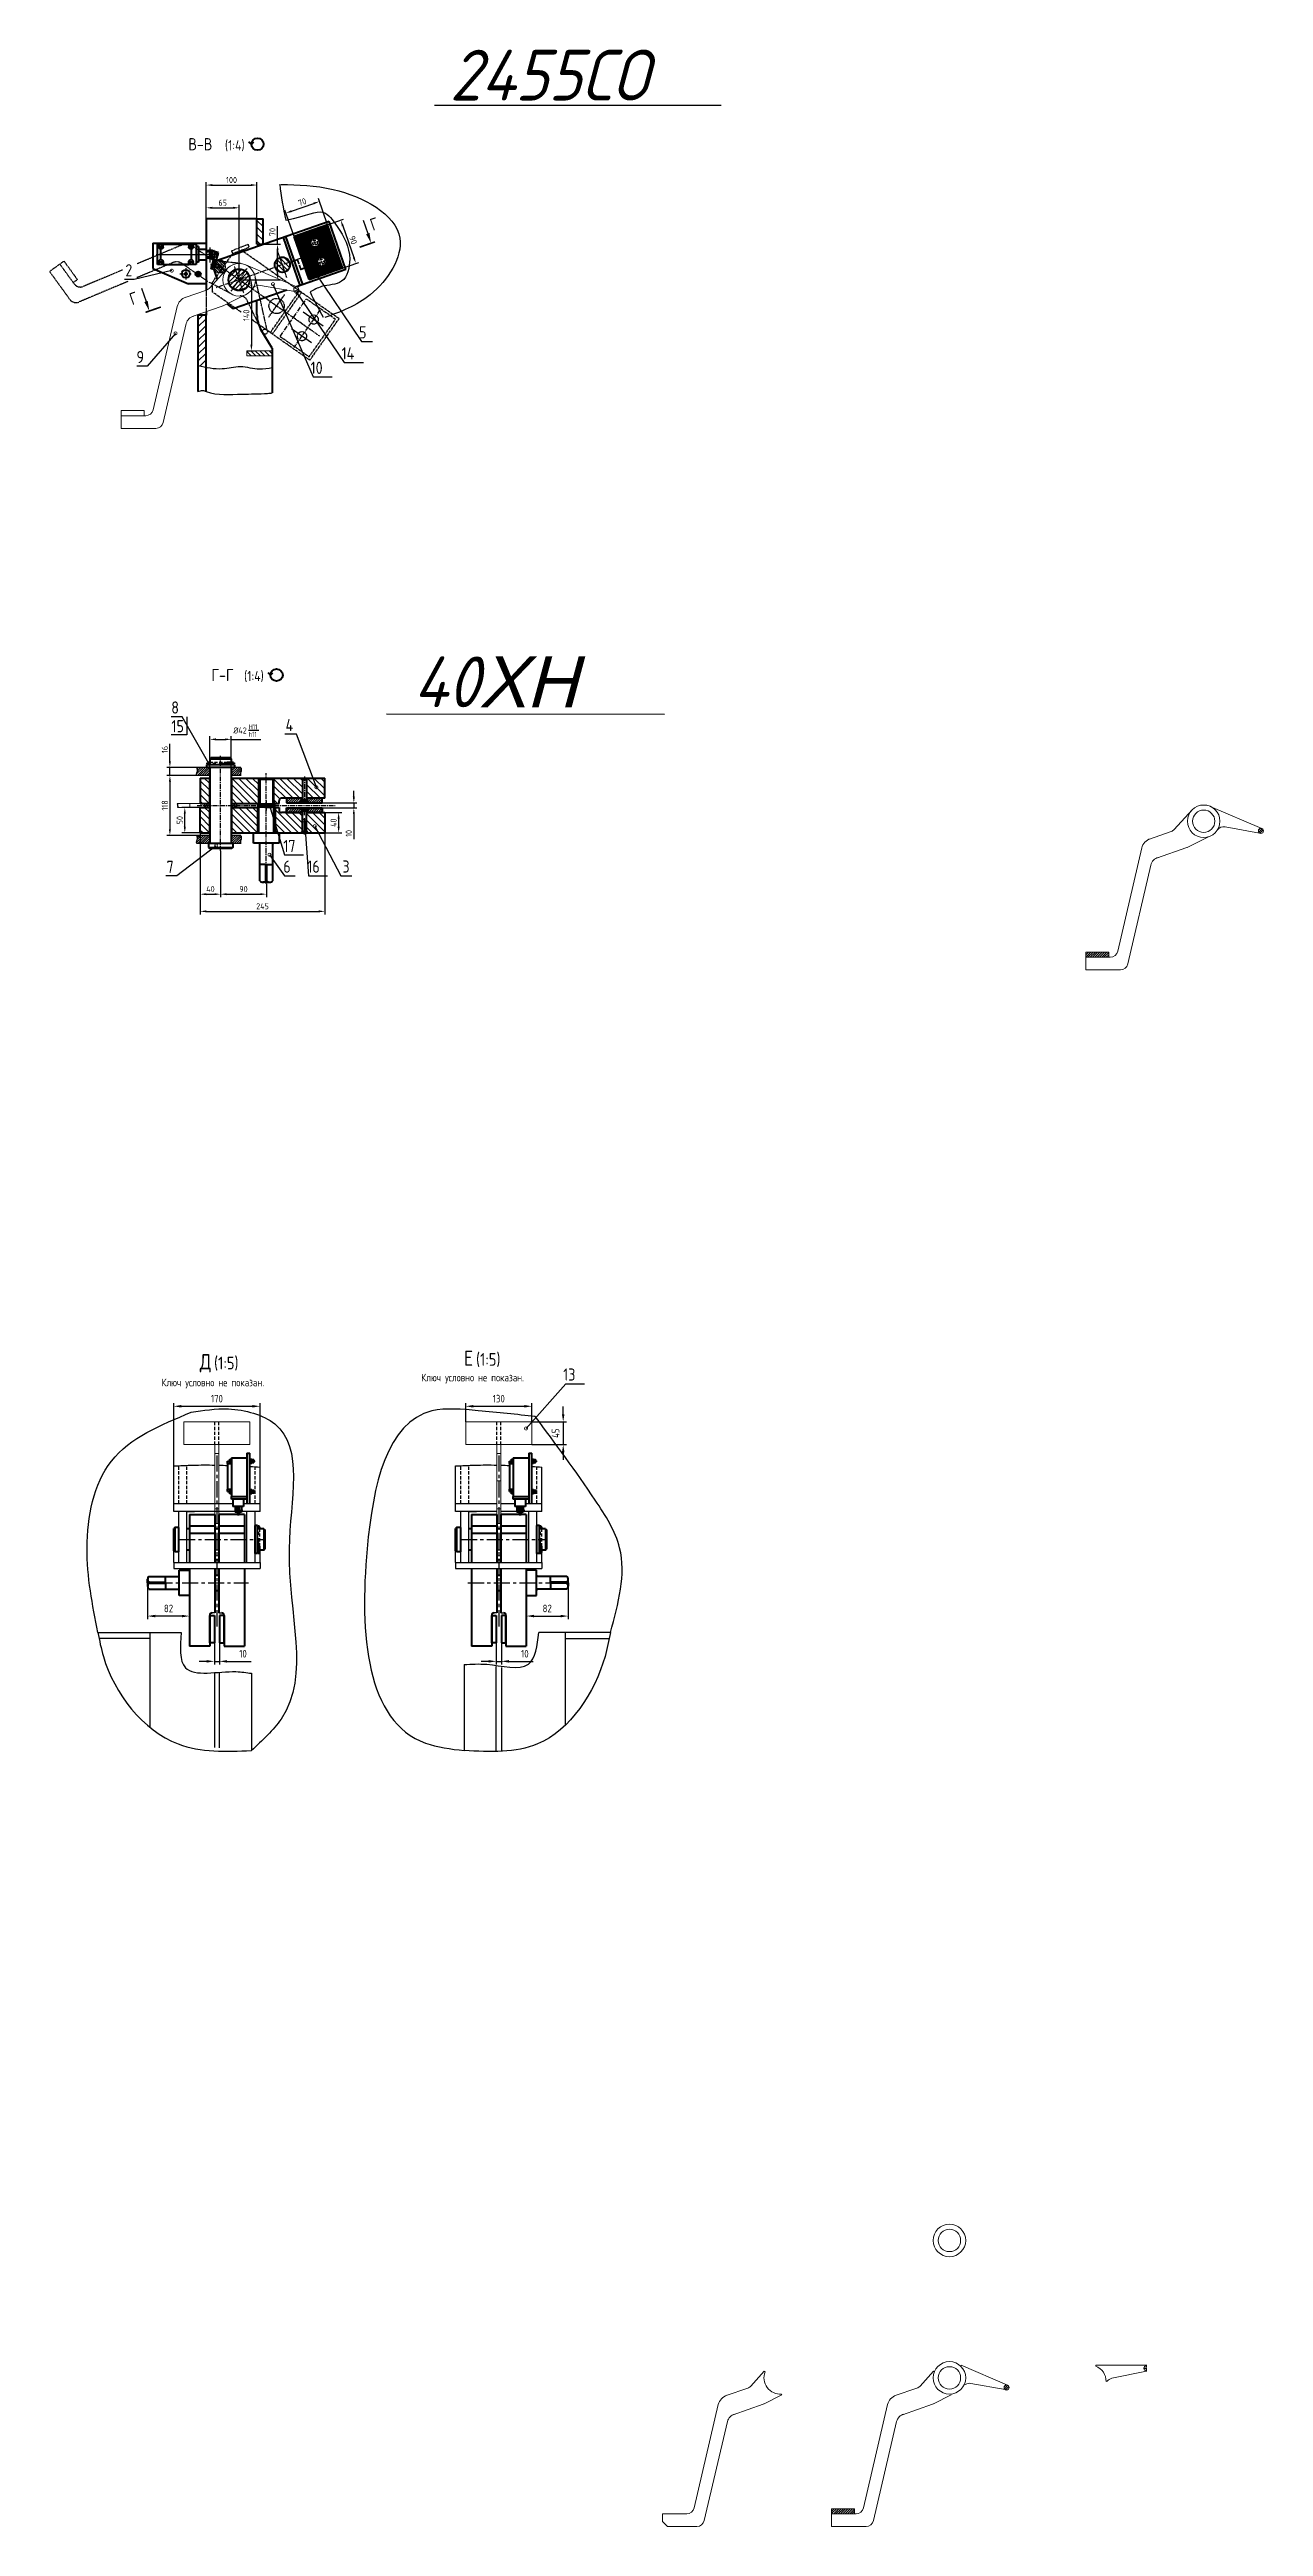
# Model space of a CAD drawing. Header units: millimetres. Extents: x 467 to 39028, y -12467 to 24298.
# Drawn here: x 29182 to 31572, y -4939 to -61 of the extents above; entities that cross this region are included whole.
import ezdxf
from ezdxf.enums import TextEntityAlignment as Align

# ---------------------------------------------------------------- set-up
doc = ezdxf.new("R2010")
doc.units = ezdxf.units.MM
for name, pattern in [('AM_ISO08W050', [18, 12, -1.5, 3, -1.5]), ('AM_ISO08W050x2', [9, 6, -0.75, 1.5, -0.75]), ('CENTER', [50.8, 31.75, -6.35, 6.35, -6.35]), ('CENTER2', [1.125, 0.75, -0.125, 0.125, -0.125]), ('HIDDEN', [9.525, 6.35, -3.175]), ('PHANTOM', [2.5, 1.25, -0.25, 0.25, -0.25, 0.25, -0.25])]:
    doc.linetypes.add(name, pattern=pattern)
for name, color, linetype, lineweight in [('AM_7', 4, 'AM_ISO08W050', 25), ('AM_7N', 4, 'AM_ISO08W050', 25), ('AM_8N', 1, 'Continuous', 25), ('Con', 6, 'Continuous', 18), ('Cont', 6, 'Continuous', 40)]:
    doc.layers.add(name, color=color, linetype=linetype, lineweight=lineweight)
for name, color, linetype in [('atr_sbr', 7, 'Continuous'), ('Bord', 1, 'Continuous'), ('Cen', 5, 'CENTER'), ('CEN2', 5, 'CENTER2'), ('Cent', 5, 'CENTER'), ('Dim', 7, 'Continuous'), ('Hatch', 250, 'Continuous'), ('Hide', 250, 'HIDDEN'), ('PHAN', 5, 'PHANTOM'), ('Text', 3, 'Continuous'), ('Textb', 6, 'Continuous')]:
    doc.layers.add(name, color=color, linetype=linetype)
doc.styles.add('GOST2_304', font='cs_gost2304.shx', dxfattribs={"oblique": 15})
doc.styles.get("Standard").update_dxf_attribs({"font": 'ISOCP.SHX', "oblique": 15, "bigfont": 'bigfont.shx'})
doc.styles.add('Style1', font='romans.shx', dxfattribs={"width": 0.8})
doc.dimstyles.new('LIN_4', dxfattribs={"dimscale": 4, "dimtxt": 3, "dimasz": 3, "dimexe": 1.5, "dimexo": 0, "dimgap": 1, "dimtad": 1, "dimdec": 0, "dimzin": 13, "dimdsep": 46, "dimtxsty": 'Style1', "dimcen": 0, "dimclrt": 3, "dimadec": 0, "dimazin": 0, "dimtfac": 1, "dimtdec": 0, "dimtmove": 0, "dimatfit": 3, "dimfxl": 1, "dimtolj": 1, "dimtzin": 13, "dimarcsym": 0})
doc.dimstyles.new('Lin_5', dxfattribs={"dimscale": 5, "dimtxt": 3, "dimasz": 3, "dimexe": 1.25, "dimexo": 0, "dimgap": 1.5, "dimtad": 1, "dimdec": 1, "dimtxsty": 'Style1', "dimcen": 2.5, "dimclrt": 3, "dimadec": 0, "dimazin": 0, "dimtfac": 1, "dimtdec": 1, "dimtmove": 0, "dimatfit": 3, "dimldrblk": 'DOT', "dimfxl": 1, "dimarcsym": 0})
doc.dimstyles.new('Poz_15', dxfattribs={"dimscale": 15, "dimtxt": 6, "dimasz": 3, "dimexe": 1.25, "dimexo": 0, "dimgap": 1.5, "dimtad": 2, "dimtih": 1, "dimtoh": 1, "dimdec": 0, "dimtxsty": 'Style1', "dimblk": 'DOTSMALL', "dimcen": 2.5, "dimclrt": 6, "dimadec": 0, "dimazin": 0, "dimtfac": 1, "dimtdec": 0, "dimtmove": 0, "dimatfit": 3, "dimldrblk": 'DOTSMALL', "dimfxl": 1, "dimarcsym": 0})

msp = doc.modelspace()

# ---------------------------------------------------------------- texts
at = {"layer": 'Bord', "color": 3, "style": 'Style1', "width": 0.7}
for s, p in [('H11', (29574.797, -1399.76)), ('h11', (29574.797, -1414.583))]:
    msp.add_text(s, height=10, dxfattribs=at).set_placement(p)
at = {"layer": 'Defpoints', "char_height": 100, "width": 61.00996, "attachment_point": 1}
for s, insert in [('2455СО', (29969.92, -61.164)), ('{\\Fisocp,bigfont|c204;40\\fArial|b0|i0|c204|p34;ХН}', (29898.409, -1256.145))]:
    msp.add_mtext(s, dxfattribs=dict(at, insert=insert))
at = {"layer": 'Dim', "color": 6, "char_height": 24, "style": 'Style1'}
for s, insert, attachment_point in [('2', (29345.296, -507.595), 9), ('5', (29791.706, -629.79), 7), ('9', (29368.333, -678.412), 9), ('10', (29696.178, -699.68), 7), ('14', (29757.194, -671.12), 7), ('8', (29437.17, -1368.77), 9), ('15', (29446.847, -1405.533), 9), ('4', (29662.016, -1403.288), 9), ('7', (29426.768, -1682.529), 9), ('17', (29642.482, -1641.502), 7), ('6', (29642.482, -1682.056), 7), ('3', (29758.846, -1681.913), 7), ('13', (30193.392, -2682.474), 7)]:
    msp.add_mtext(s, dxfattribs=dict(at, insert=insert, attachment_point=attachment_point))
at = {"layer": 'Dim', "color": 3, "insert": (29557.247, -1401.958), "char_height": 12, "attachment_point": 5, "style": 'Style1'}
msp.add_mtext('%%c42', dxfattribs=at)
at = {"layer": 'Dim', "color": 6, "insert": (29689.671, -1682.056), "char_height": 24, "width": 7.91008, "attachment_point": 7, "style": 'Style1'}
msp.add_mtext('16', dxfattribs=at)
at = {"layer": 'Text', "char_height": 14.9634, "attachment_point": 1, "style": 'Style1'}
for insert in [(29402.659, -2678.658), (29913.989, -2668.938)]:
    msp.add_mtext_dynamic_manual_height_columns('Ключ условно не показан.', width=263.25623, gutter_width=1, heights=[0], dxfattribs=dict(at, insert=insert))

# ---------------------------------------------------------------- blocks, each defined once
blk = doc.blocks.new('еншае')
at = {"layer": 'CEN2', "linetype": 'Continuous'}
for p, q in [((34815.2, 79), (34938.5, 79)), ((34921.6, 94.8), (34921.6, 65.4))]:
    blk.add_line(p, q, dxfattribs=at)
at = {"layer": 'Cont'}
for p, q in [((34817.7, 99.2), (34817.7, 58.7)), ((34829.2, 99.2), (34817.7, 99.2)), ((34829, 98.8), (34879.4, 98.8)), ((34829, 94), (34829, 98.8)), ((34829.2, 99.2), (34859.2, 99.2)), ((34893.7, 99.2), (34859.2, 99.2)), ((34879.4, 98.8), (34879.4, 94)), ((34893.7, 79), (34893.7, 99.2)), ((34817.7, 58.7), (34893.7, 58.7)), ((34827.9, 94.7), (34820.4, 94.5)), ((34820.4, 93.3), (34827.9, 93.5)), ((34827.9, 64.6), (34820.4, 64.6)), ((34820.4, 63.4), (34827.9, 63.4)), ((34824.2, 89.2), (34824.2, 68.8)), ((34829, 64), (34829, 59.2)), ((34829, 59.2), (34879.4, 59.2)), ((34879.4, 59.2), (34879.4, 64)), ((34887.9, 94.6), (34880.4, 94.6)), ((34880.4, 93.4), (34887.9, 93.4)), ((34887.9, 64.7), (34880.4, 64.5)), ((34880.4, 63.3), (34888, 63.5)), ((34884.2, 68.8), (34884.2, 89.2)), ((34898.7, 94.2), (34893.7, 94.2)), ((34893.7, 58.7), (34893.7, 79)), ((34898.7, 63.7), (34893.7, 63.7)), ((34898.7, 63.7), (34898.7, 94.2)), ((34898.7, 89.5), (34913.7, 89.5)), ((34898.7, 68.5), (34913.7, 68.5)), ((34913.7, 68.5), (34913.7, 89.5)), ((34913.7, 85.2), (34915.7, 85.2)), ((34913.7, 72.7), (34915.7, 72.7)), ((34924.8, 84.8), (34915.2, 84.8)), ((34915.2, 73.2), (34924.8, 73.2)), ((34924.8, 73.2), (34924.8, 84.8))]:
    blk.add_line(p, q, dxfattribs=at)
for centre, radius in [((34824.2, 94), 4.25), ((34884.2, 94), 4.25), ((34824.2, 64), 4.25), ((34884.2, 64), 4.25), ((34921.5, 78.9), 1.96)]:
    blk.add_circle(centre, radius, dxfattribs=at)
for centre, radius, start, end in [((34824.2, 94), 3.81, 171.9988, 190.1177), ((34824.2, 64), 3.81, 170.8375, 188.9564), ((34824.2, 94), 4.79, 270, 0), ((34824.2, 64), 4.79, 0, 90), ((34824.2, 94), 3.81, 351.9988, 10.1177), ((34824.2, 64), 3.81, 350.8375, 8.9564), ((34884.2, 94), 4.79, 180, 270), ((34884.2, 64), 4.79, 90, 180), ((34884.2, 94), 3.81, 171.4607, 189.5796), ((34884.2, 64), 3.81, 173.0689, 191.1878), ((34884.2, 94), 3.81, 351.4607, 9.5796), ((34884.2, 64), 3.81, 353.0689, 11.1878), ((34921.6, 79), 8.6, 222.5121, 137.4879)]:
    blk.add_arc(centre, radius, start, end, dxfattribs=at)
at = {"layer": 'PHAN'}
for p, q in [((34928.8, 84.8), (34919.2, 84.8)), ((34919.2, 73.2), (34928.8, 73.2)), ((34928.8, 73.2), (34928.8, 84.8))]:
    blk.add_line(p, q, dxfattribs=at)
blk.add_circle((34925.5, 78.9), 1.96, dxfattribs=at)
blk.add_arc((34925.6, 79), 8.6, 222.5121, 137.4879, dxfattribs=at)
blk = doc.blocks.new('*D42')
at = {"layer": 'Defpoints', "color": 0, "transparency": 16777216}
for p in [(29555.6, -372.5), (29490.6, -394.2), (29555.6, -514.2)]:
    blk.add_point(p, dxfattribs=at)
at = {"layer": 'Dim', "color": 0, "lineweight": -2, "transparency": 16777216}
for p, q in [((29490.6, -394.2), (29490.6, -366.5)), ((29502.6, -372.5), (29543.6, -372.5)), ((29555.6, -514.2), (29555.6, -366.5))]:
    blk.add_line(p, q, dxfattribs=at)
at = {"layer": 'Dim', "color": 0, "transparency": 16777216}
for points in [[(29502.6, -370.5), (29502.6, -374.5), (29490.6, -372.5)], [(29543.6, -370.5), (29543.6, -374.5), (29555.6, -372.5)]]:
    blk.add_solid(points, dxfattribs=at)
at = {"layer": 'Dim', "color": 3, "transparency": 16777216, "insert": (29523.1, -362.5), "char_height": 12, "attachment_point": 5, "style": 'Style1'}
blk.add_mtext('65', dxfattribs=at)
blk = doc.blocks.new('*D43')
at = {"layer": 'Defpoints', "color": 0, "transparency": 16777216}
for p in [(29602.6, -444.2), (29631.2, -444.2), (29555.6, -514.2)]:
    blk.add_point(p, dxfattribs=at)
at = {"layer": 'Dim', "color": 0, "lineweight": -2, "transparency": 16777216}
for p, q in [((29631.2, -444.2), (29631.2, -408.4)), ((29602.6, -444.2), (29637.2, -444.2)), ((29631.2, -502.2), (29631.2, -456.2)), ((29555.6, -514.2), (29637.2, -514.2))]:
    blk.add_line(p, q, dxfattribs=at)
at = {"layer": 'Dim', "color": 0, "transparency": 16777216}
for points in [[(29629.2, -456.2), (29633.2, -456.2), (29631.2, -444.2)], [(29629.2, -502.2), (29633.2, -502.2), (29631.2, -514.2)]]:
    blk.add_solid(points, dxfattribs=at)
at = {"layer": 'Dim', "color": 3, "transparency": 16777216, "insert": (29621.2, -420.2), "char_height": 12, "attachment_point": 5, "rotation": 90, "style": 'Style1'}
blk.add_mtext('70', dxfattribs=at)
blk = doc.blocks.new('*D44')
at = {"layer": 'Defpoints', "color": 0, "transparency": 16777216}
for p in [(29555.6, -514.2), (29570.6, -654.2), (29579.7, -654.2)]:
    blk.add_point(p, dxfattribs=at)
at = {"layer": 'Dim', "color": 0, "lineweight": -2, "transparency": 16777216}
for p, q in [((29555.6, -514.2), (29585.7, -514.2)), ((29579.7, -526.2), (29579.7, -642.2)), ((29570.6, -654.2), (29585.7, -654.2))]:
    blk.add_line(p, q, dxfattribs=at)
at = {"layer": 'Dim', "color": 0, "transparency": 16777216}
for points in [[(29577.7, -526.2), (29581.7, -526.2), (29579.7, -514.2)], [(29577.7, -642.2), (29581.7, -642.2), (29579.7, -654.2)]]:
    blk.add_solid(points, dxfattribs=at)
at = {"layer": 'Dim', "color": 3, "transparency": 16777216, "insert": (29569.7, -584.2), "char_height": 12, "attachment_point": 5, "rotation": 90, "style": 'Style1'}
blk.add_mtext('140', dxfattribs=at)
blk = doc.blocks.new('*D45')
at = {"layer": 'Defpoints', "color": 0, "transparency": 16777216}
for p in [(29590.6, -327.7), (29490.6, -394.2), (29590.6, -394.2)]:
    blk.add_point(p, dxfattribs=at)
at = {"layer": 'Dim', "color": 0, "lineweight": -2, "transparency": 16777216}
for p, q in [((29490.6, -394.2), (29490.6, -321.7)), ((29502.6, -327.7), (29578.6, -327.7)), ((29590.6, -394.2), (29590.6, -321.7))]:
    blk.add_line(p, q, dxfattribs=at)
at = {"layer": 'Dim', "color": 0, "transparency": 16777216}
for points in [[(29502.6, -325.7), (29502.6, -329.7), (29490.6, -327.7)], [(29578.6, -325.7), (29578.6, -329.7), (29590.6, -327.7)]]:
    blk.add_solid(points, dxfattribs=at)
at = {"layer": 'Dim', "color": 3, "transparency": 16777216, "insert": (29540.6, -317.7), "char_height": 12, "attachment_point": 5, "style": 'Style1'}
blk.add_mtext('100', dxfattribs=at)
blk = doc.blocks.new('razrez07')
at = {"layer": 'Text', "const_width": 0.8}
blk.add_lwpolyline([(-2, 0), (6, 0)], dxfattribs=at)
at = {"layer": 'Text'}
blk.add_lwpolyline([(0, 0, 0, 1.76, 0), (0, 5, 1.76, 1.76, 0)], format="xyseb", dxfattribs=at)
blk.add_lwpolyline([(0, 12), (0, 5)], dxfattribs=at)
at = {"layer": 'Textb', "style": 'GOST2_304', "oblique": 15}
blk.add_attdef('А', (-7.1, 5.4), '', height=6, dxfattribs=at)
blk = doc.blocks.new('*D50')
at = {"layer": 'Defpoints', "color": 0, "transparency": 16777216}
for p in [(29713.6, -360), (29663.6, -428.9), (29729.7, -405.9)]:
    blk.add_point(p, dxfattribs=at)
at = {"layer": 'Dim', "color": 0, "lineweight": -2, "transparency": 16777216}
for p, q in [((29663.6, -428.9), (29645.6, -377.3)), ((29658.9, -379), (29702.3, -363.9)), ((29729.7, -405.9), (29711.7, -354.3))]:
    blk.add_line(p, q, dxfattribs=at)
at = {"layer": 'Dim', "color": 0, "transparency": 16777216}
for points in [[(29658.2, -377.1), (29659.5, -380.9), (29647.5, -383)], [(29701.7, -362), (29703, -365.8), (29713.6, -360)]]:
    blk.add_solid(points, dxfattribs=at)
at = {"layer": 'Dim', "color": 3, "transparency": 16777216, "insert": (29679.8, -361.1), "char_height": 12, "attachment_point": 5, "rotation": 19.2077, "style": 'Style1'}
blk.add_mtext('70', dxfattribs=at)
blk = doc.blocks.new('*D51')
at = {"layer": 'Defpoints', "color": 0, "transparency": 16777216}
for p in [(29721.5, -408.8), (29785.3, -481.8), (29751.1, -493.8)]:
    blk.add_point(p, dxfattribs=at)
at = {"layer": 'Dim', "color": 0, "lineweight": -2, "transparency": 16777216}
for p, q in [((29721.5, -408.8), (29761.3, -394.9)), ((29759.6, -408.2), (29781.3, -470.5)), ((29751.1, -493.8), (29790.9, -479.9))]:
    blk.add_line(p, q, dxfattribs=at)
at = {"layer": 'Dim', "color": 0, "transparency": 16777216}
for points in [[(29761.5, -407.5), (29757.7, -408.8), (29755.7, -396.9)], [(29783.2, -469.9), (29779.4, -471.2), (29785.3, -481.8)]]:
    blk.add_solid(points, dxfattribs=at)
at = {"layer": 'Dim', "color": 3, "transparency": 16777216, "insert": (29779.9, -436.1), "char_height": 12, "attachment_point": 5, "rotation": 289.2077, "style": 'Style1'}
blk.add_mtext('90', dxfattribs=at)
blk = doc.blocks.new('*D54')
at = {"layer": 'Defpoints', "color": 0, "transparency": 16777216}
for p in [(29519.1, -1639.2), (29609.1, -1704.3), (29609.1, -1724.4)]:
    blk.add_point(p, dxfattribs=at)
at = {"layer": 'Dim', "color": 0, "lineweight": -2, "transparency": 16777216}
for p, q in [((29519.1, -1639.2), (29519.1, -1730.4)), ((29609.1, -1704.3), (29609.1, -1730.4)), ((29531.1, -1724.4), (29597.1, -1724.4))]:
    blk.add_line(p, q, dxfattribs=at)
at = {"layer": 'Dim', "color": 0, "transparency": 16777216}
for points in [[(29531.1, -1722.4), (29531.1, -1726.4), (29519.1, -1724.4)], [(29597.1, -1722.4), (29597.1, -1726.4), (29609.1, -1724.4)]]:
    blk.add_solid(points, dxfattribs=at)
at = {"layer": 'Dim', "color": 3, "transparency": 16777216, "insert": (29564.1, -1714.4), "char_height": 12, "attachment_point": 5, "style": 'Style1'}
blk.add_mtext('90', dxfattribs=at)
blk = doc.blocks.new('*D55')
at = {"layer": 'Defpoints', "color": 0, "transparency": 16777216}
for p in [(29472.1, -1490.6), (29419.3, -1608.6), (29472.1, -1608.6)]:
    blk.add_point(p, dxfattribs=at)
at = {"layer": 'Dim', "color": 0, "lineweight": -2, "transparency": 16777216}
for p, q in [((29472.1, -1490.6), (29413.3, -1490.6)), ((29419.3, -1502.6), (29419.3, -1596.6)), ((29472.1, -1608.6), (29413.3, -1608.6))]:
    blk.add_line(p, q, dxfattribs=at)
at = {"layer": 'Dim', "color": 0, "transparency": 16777216}
for points in [[(29417.3, -1502.6), (29421.3, -1502.6), (29419.3, -1490.6)], [(29417.3, -1596.6), (29421.3, -1596.6), (29419.3, -1608.6)]]:
    blk.add_solid(points, dxfattribs=at)
at = {"layer": 'Dim', "color": 3, "transparency": 16777216, "insert": (29409.3, -1549.6), "char_height": 12, "attachment_point": 5, "rotation": 90, "style": 'Style1'}
blk.add_mtext('118', dxfattribs=at)
blk = doc.blocks.new('*D56')
at = {"layer": 'Defpoints', "color": 0, "transparency": 16777216}
for p in [(29448.6, -1553.6), (29479.1, -1553.6), (29479.1, -1603.6)]:
    blk.add_point(p, dxfattribs=at)
at = {"layer": 'Dim', "color": 0, "lineweight": -2, "transparency": 16777216}
for p, q in [((29479.1, -1553.6), (29442.6, -1553.6)), ((29479.1, -1603.6), (29442.6, -1603.6)), ((29448.6, -1591.6), (29448.6, -1565.6))]:
    blk.add_line(p, q, dxfattribs=at)
at = {"layer": 'Dim', "color": 0, "transparency": 16777216}
for points in [[(29446.6, -1565.6), (29450.6, -1565.6), (29448.6, -1553.6)], [(29446.6, -1591.6), (29450.6, -1591.6), (29448.6, -1603.6)]]:
    blk.add_solid(points, dxfattribs=at)
at = {"layer": 'Dim', "color": 3, "transparency": 16777216, "insert": (29438.6, -1578.6), "char_height": 12, "attachment_point": 5, "rotation": 90, "style": 'Style1'}
blk.add_mtext('50', dxfattribs=at)
blk = doc.blocks.new('*D57')
at = {"layer": 'Defpoints', "color": 0, "transparency": 16777216}
for p in [(29719.1, -1544.6), (29719.1, -1554.6), (29781.3, -1554.6)]:
    blk.add_point(p, dxfattribs=at)
at = {"layer": 'Dim', "color": 0, "lineweight": -2, "transparency": 16777216}
for p, q in [((29719.1, -1544.6), (29787.3, -1544.6)), ((29719.1, -1554.6), (29787.3, -1554.6)), ((29781.3, -1532.6), (29781.3, -1520.6)), ((29781.3, -1544.6), (29781.3, -1554.6)), ((29781.3, -1566.6), (29781.3, -1615.7))]:
    blk.add_line(p, q, dxfattribs=at)
at = {"layer": 'Dim', "color": 0, "transparency": 16777216}
for points in [[(29779.3, -1532.6), (29783.3, -1532.6), (29781.3, -1544.6)], [(29779.3, -1566.6), (29783.3, -1566.6), (29781.3, -1554.6)]]:
    blk.add_solid(points, dxfattribs=at)
at = {"layer": 'Dim', "color": 3, "transparency": 16777216, "insert": (29771.3, -1604.7), "char_height": 12, "attachment_point": 5, "rotation": 90, "style": 'Style1'}
blk.add_mtext('10', dxfattribs=at)
blk = doc.blocks.new('*D58')
at = {"layer": 'Defpoints', "color": 0, "transparency": 16777216}
for p in [(29479.1, -1603.6), (29519.1, -1639.2), (29519.1, -1724.4)]:
    blk.add_point(p, dxfattribs=at)
at = {"layer": 'Dim', "color": 0, "lineweight": -2, "transparency": 16777216}
for p, q in [((29479.1, -1603.6), (29479.1, -1730.4)), ((29519.1, -1639.2), (29519.1, -1730.4)), ((29491.1, -1724.4), (29507.1, -1724.4))]:
    blk.add_line(p, q, dxfattribs=at)
at = {"layer": 'Dim', "color": 0, "transparency": 16777216}
for points in [[(29491.1, -1722.4), (29491.1, -1726.4), (29479.1, -1724.4)], [(29507.1, -1722.4), (29507.1, -1726.4), (29519.1, -1724.4)]]:
    blk.add_solid(points, dxfattribs=at)
at = {"layer": 'Dim', "color": 3, "transparency": 16777216, "insert": (29499.1, -1714.4), "char_height": 12, "attachment_point": 5, "style": 'Style1'}
blk.add_mtext('40', dxfattribs=at)
blk = doc.blocks.new('*D59')
at = {"layer": 'Defpoints', "color": 0, "transparency": 16777216}
for p in [(29479.1, -1603.6), (29724.1, -1603.6), (29724.1, -1758.2)]:
    blk.add_point(p, dxfattribs=at)
at = {"layer": 'Dim', "color": 0, "lineweight": -2, "transparency": 16777216}
for p, q in [((29479.1, -1603.6), (29479.1, -1764.2)), ((29724.1, -1603.6), (29724.1, -1764.2)), ((29491.1, -1758.2), (29712.1, -1758.2))]:
    blk.add_line(p, q, dxfattribs=at)
at = {"layer": 'Dim', "color": 0, "transparency": 16777216}
for points in [[(29491.1, -1756.2), (29491.1, -1760.2), (29479.1, -1758.2)], [(29712.1, -1756.2), (29712.1, -1760.2), (29724.1, -1758.2)]]:
    blk.add_solid(points, dxfattribs=at)
at = {"layer": 'Dim', "color": 3, "transparency": 16777216, "insert": (29601.6, -1748.2), "char_height": 12, "attachment_point": 5, "style": 'Style1'}
blk.add_mtext('245', dxfattribs=at)
blk = doc.blocks.new('*D62')
at = {"layer": 'Defpoints', "color": 0, "transparency": 16777216}
for p in [(29724.1, -1563.6), (29724.1, -1603.6), (29751.4, -1603.6)]:
    blk.add_point(p, dxfattribs=at)
at = {"layer": 'Dim', "color": 0, "lineweight": -2, "transparency": 16777216}
for p, q in [((29724.1, -1563.6), (29757.4, -1563.6)), ((29724.1, -1603.6), (29757.4, -1603.6)), ((29751.4, -1575.6), (29751.4, -1591.6))]:
    blk.add_line(p, q, dxfattribs=at)
at = {"layer": 'Dim', "color": 0, "transparency": 16777216}
for points in [[(29749.4, -1575.6), (29753.4, -1575.6), (29751.4, -1563.6)], [(29749.4, -1591.6), (29753.4, -1591.6), (29751.4, -1603.6)]]:
    blk.add_solid(points, dxfattribs=at)
at = {"layer": 'Dim', "color": 3, "transparency": 16777216, "insert": (29741.4, -1583.6), "char_height": 12, "attachment_point": 5, "rotation": 90, "style": 'Style1'}
blk.add_mtext('40', dxfattribs=at)
blk = doc.blocks.new('*D63')
at = {"layer": 'Defpoints', "color": 0, "transparency": 16777216}
for p in [(29419.3, -1474.6), (29472.1, -1474.6), (29472.1, -1490.6)]:
    blk.add_point(p, dxfattribs=at)
at = {"layer": 'Dim', "color": 0, "lineweight": -2, "transparency": 16777216}
for p, q in [((29419.3, -1462.6), (29419.3, -1428.4)), ((29472.1, -1474.6), (29413.3, -1474.6)), ((29472.1, -1490.6), (29413.3, -1490.6)), ((29419.3, -1490.6), (29419.3, -1474.6)), ((29419.3, -1502.6), (29419.3, -1514.6))]:
    blk.add_line(p, q, dxfattribs=at)
at = {"layer": 'Dim', "color": 0, "transparency": 16777216}
for points in [[(29417.3, -1462.6), (29421.3, -1462.6), (29419.3, -1474.6)], [(29417.3, -1502.6), (29421.3, -1502.6), (29419.3, -1490.6)]]:
    blk.add_solid(points, dxfattribs=at)
at = {"layer": 'Dim', "color": 3, "transparency": 16777216, "insert": (29409.3, -1439.5), "char_height": 12, "attachment_point": 5, "rotation": 90, "style": 'Style1'}
blk.add_mtext('16', dxfattribs=at)
blk = doc.blocks.new('*D69')
at = {"layer": 'Defpoints', "color": 0, "transparency": 16777216}
for p in [(29506.8, -3199.1), (29516.8, -3199.1), (29516.8, -3235.4)]:
    blk.add_point(p, dxfattribs=at)
at = {"layer": 'Dim', "color": 0, "lineweight": -2, "transparency": 16777216}
for p, q in [((29506.8, -3199.1), (29506.8, -3241.7)), ((29516.8, -3199.1), (29516.8, -3241.7)), ((29491.8, -3235.4), (29476.8, -3235.4)), ((29506.8, -3235.4), (29516.8, -3235.4)), ((29531.8, -3235.4), (29579.5, -3235.4))]:
    blk.add_line(p, q, dxfattribs=at)
at = {"layer": 'Dim', "color": 0, "transparency": 16777216}
for points in [[(29491.8, -3232.9), (29491.8, -3237.9), (29506.8, -3235.4)], [(29531.8, -3232.9), (29531.8, -3237.9), (29516.8, -3235.4)]]:
    blk.add_solid(points, dxfattribs=at)
at = {"layer": 'Dim', "color": 3, "transparency": 16777216, "insert": (29563.2, -3220.4), "char_height": 15, "attachment_point": 5, "style": 'Style1'}
blk.add_mtext('10', dxfattribs=at)
blk = doc.blocks.new('_Dot')
at = {"color": 0, "linetype": 'ByBlock', "lineweight": -2}
blk.add_line((-0.5, 0), (-1, 0), dxfattribs=at)
at = {"color": 0, "linetype": 'ByBlock', "const_width": 0.5}
blk.add_lwpolyline([(-0.25, 0, 1), (0.25, 0, 1)], format="xyb", close=True, dxfattribs=at)
blk = doc.blocks.new('*D70')
at = {"layer": 'Defpoints', "color": 0, "transparency": 16777216}
for p in [(29596.8, -2733), (29426.8, -2850.6), (29596.8, -2852.7)]:
    blk.add_point(p, dxfattribs=at)
at = {"layer": 'Dim', "color": 0, "lineweight": -2, "transparency": 16777216}
for p, q in [((29426.8, -2850.6), (29426.8, -2726.7)), ((29596.8, -2852.7), (29596.8, -2726.7)), ((29441.8, -2733), (29581.8, -2733))]:
    blk.add_line(p, q, dxfattribs=at)
at = {"layer": 'Dim', "color": 0, "transparency": 16777216}
for points in [[(29441.8, -2730.5), (29441.8, -2735.5), (29426.8, -2733)], [(29581.8, -2730.5), (29581.8, -2735.5), (29596.8, -2733)]]:
    blk.add_solid(points, dxfattribs=at)
at = {"layer": 'Dim', "color": 3, "transparency": 16777216, "insert": (29511.8, -2718), "char_height": 15, "attachment_point": 5, "style": 'Style1'}
blk.add_mtext('170', dxfattribs=at)
blk = doc.blocks.new('_DotSmall')
at = {"color": 0, "linetype": 'ByBlock', "const_width": 0.5}
blk.add_lwpolyline([(-0.0625, 0, 1), (0.0625, 0, 1)], format="xyb", close=True, dxfattribs=at)
blk = doc.blocks.new('*D71')
at = {"layer": 'Defpoints', "color": 0, "transparency": 16777216}
for p in [(29375.3, -3083.9), (29457.8, -3110), (29375.3, -3146.2)]:
    blk.add_point(p, dxfattribs=at)
at = {"layer": 'Dim', "color": 0, "lineweight": -2, "transparency": 16777216}
for p, q in [((29375.3, -3083.9), (29375.3, -3152.5)), ((29457.8, -3110), (29457.8, -3152.5)), ((29442.8, -3146.2), (29390.3, -3146.2))]:
    blk.add_line(p, q, dxfattribs=at)
at = {"layer": 'Dim', "color": 0, "transparency": 16777216}
for points in [[(29390.3, -3143.7), (29390.3, -3148.7), (29375.3, -3146.2)], [(29442.8, -3143.7), (29442.8, -3148.7), (29457.8, -3146.2)]]:
    blk.add_solid(points, dxfattribs=at)
at = {"layer": 'Dim', "color": 3, "transparency": 16777216, "insert": (29416.6, -3131.2), "char_height": 15, "attachment_point": 5, "style": 'Style1'}
blk.add_mtext('82', dxfattribs=at)
blk = doc.blocks.new('60160800000000100100001478')
at = {"color": 5, "linetype": 'CENTER', "ltscale": 0.372}
blk.add_line((-3.5, 0), (18, 0), dxfattribs=at)
at = {"ltscale": 0.372}
for p, q in [((0.5, 5.5), (0, 5.5)), ((0, 5.5), (0, 0.9)), ((0, 0.9), (0.5, 0.9)), ((0.5, 0.9), (0.5, 5.5)), ((0.5, 5.5), (3, 3)), ((1.5, 0.9), (0.5, 0.9)), ((1.5, -0.9), (1.5, 0.9)), ((3, 3), (3, -3)), ((3, 3), (14.7807, 3)), ((14.7807, 3), (15, 3)), ((15, 3), (16, 2)), ((15, 3), (15, -3)), ((16, 2), (16, -2)), ((0, -5.5), (0, -0.9)), ((0, -0.9), (1.5, -0.9)), ((0.5, -5.5), (0, -5.5)), ((0.5, -0.9), (0.5, -5.5)), ((3, -3), (0.5, -5.5)), ((3, -3), (14.7807, -3)), ((15, -3), (14.7807, -3)), ((16, -2), (15, -3))]:
    blk.add_line(p, q, dxfattribs=at)
at = {"color": 1, "ltscale": 0.372}
for p, q in [((3, 2.4585), (14.7807, 2.4585)), ((14.7807, 2.4585), (15.5415, 2.4585)), ((3, -2.4585), (14.7807, -2.4585)), ((14.7807, -2.4585), (15.5415, -2.4585))]:
    blk.add_line(p, q, dxfattribs=at)
at = {"layer": 'atr_sbr', "ltscale": 0.372, "flags": 9}
for tag in ['ГАЙКА', 'КОНТРГАЙКА', 'ШАЙБА ПОД ГАЙКУ', 'ШАЙБА ПОД ГОЛОВКУ', 'БОЛТ ИЛИ ВИНТ']:
    blk.add_attdef(tag, (0, 0), '', height=0.2, dxfattribs=at)
blk = doc.blocks.new('1')
at = {"layer": 'Cont'}
for q in [(0.1, 4), (2.4, 4)]:
    blk.add_line((1.3, 2.9), q, dxfattribs=at)
blk.add_circle((4.3, 2.9), 3, dxfattribs=at)
blk = doc.blocks.new('ZNAK04')
at = {"layer": 'Cont'}
blk.add_blockref('1', (30.3, 0.2), dxfattribs=at)
at = {"layer": 'Textb', "style": 'Style1', "width": 0.8}
for tag, height, p in [('А-А', 6, (13.9, 0.1)), ('SC', 5, (28.7, 0.1))]:
    blk.add_attdef(tag, text='', height=height, dxfattribs=at).set_placement(p, align=Align.RIGHT)
blk.add_attdef('45%%D(1)', (38.2, 0.1), '', height=5, dxfattribs=at)
blk = doc.blocks.new('ZNAK01')
at = {"layer": 'Textb', "style": 'Style1', "width": 0.8}
blk.add_attdef('А', text='', height=6, dxfattribs=at).set_placement((3.95, -0.02), align=Align.RIGHT)
blk.add_attdef('SC(1)', (5.07, -0.02), '', height=5, dxfattribs=at)
blk = doc.blocks.new('*D78')
at = {"layer": 'Defpoints', "color": 0, "transparency": 16777216}
for p in [(30061.7, -3199.1), (30071.7, -3199.1), (30071.7, -3235.4)]:
    blk.add_point(p, dxfattribs=at)
at = {"layer": 'Dim', "color": 0, "lineweight": -2, "transparency": 16777216}
for p, q in [((30061.7, -3199.1), (30061.7, -3241.7)), ((30071.7, -3199.1), (30071.7, -3241.7)), ((30046.7, -3235.4), (30031.7, -3235.4)), ((30061.7, -3235.4), (30071.7, -3235.4)), ((30086.7, -3235.4), (30134.4, -3235.4))]:
    blk.add_line(p, q, dxfattribs=at)
at = {"layer": 'Dim', "color": 0, "transparency": 16777216}
for points in [[(30046.7, -3232.9), (30046.7, -3237.9), (30061.7, -3235.4)], [(30086.7, -3232.9), (30086.7, -3237.9), (30071.7, -3235.4)]]:
    blk.add_solid(points, dxfattribs=at)
at = {"layer": 'Dim', "color": 3, "transparency": 16777216, "insert": (30118, -3220.4), "char_height": 15, "attachment_point": 5, "style": 'Style1'}
blk.add_mtext('10', dxfattribs=at)
blk = doc.blocks.new('*D77')
at = {"layer": 'Defpoints', "color": 0, "transparency": 16777216}
for p in [(30120.7, -3110), (30203.1, -3083.9), (30203.1, -3146.2)]:
    blk.add_point(p, dxfattribs=at)
at = {"layer": 'Dim', "color": 0, "lineweight": -2, "transparency": 16777216}
for p, q in [((30120.7, -3110), (30120.7, -3152.5)), ((30203.1, -3083.9), (30203.1, -3152.5)), ((30135.7, -3146.2), (30188.1, -3146.2))]:
    blk.add_line(p, q, dxfattribs=at)
at = {"layer": 'Dim', "color": 0, "transparency": 16777216}
for points in [[(30135.7, -3143.7), (30135.7, -3148.7), (30120.7, -3146.2)], [(30188.1, -3143.7), (30188.1, -3148.7), (30203.1, -3146.2)]]:
    blk.add_solid(points, dxfattribs=at)
at = {"layer": 'Dim', "color": 3, "transparency": 16777216, "insert": (30161.9, -3131.2), "char_height": 15, "attachment_point": 5, "style": 'Style1'}
blk.add_mtext('82', dxfattribs=at)
blk = doc.blocks.new('*D291')
at = {"layer": 'Defpoints', "color": 0, "transparency": 16777216}
for p in [(30001.7, -2763.6), (30131.7, -2733), (30131.7, -2763.6)]:
    blk.add_point(p, dxfattribs=at)
at = {"layer": 'Dim', "color": 0, "lineweight": -2, "transparency": 16777216}
for p, q in [((30001.7, -2763.6), (30001.7, -2726.7)), ((30131.7, -2763.6), (30131.7, -2726.7)), ((30016.7, -2733), (30116.7, -2733))]:
    blk.add_line(p, q, dxfattribs=at)
at = {"layer": 'Dim', "color": 0, "transparency": 16777216}
for points in [[(30016.7, -2730.5), (30016.7, -2735.5), (30001.7, -2733)], [(30116.7, -2730.5), (30116.7, -2735.5), (30131.7, -2733)]]:
    blk.add_solid(points, dxfattribs=at)
at = {"layer": 'Dim', "color": 3, "transparency": 16777216, "insert": (30066.7, -2718), "char_height": 15, "attachment_point": 5, "style": 'Style1'}
blk.add_mtext('130', dxfattribs=at)
blk = doc.blocks.new('*D292')
at = {"layer": 'Defpoints', "color": 0, "transparency": 16777216}
for p in [(30131.7, -2763.6), (30131.7, -2808.6), (30193.4, -2808.6)]:
    blk.add_point(p, dxfattribs=at)
at = {"layer": 'Dim', "color": 0, "lineweight": -2, "transparency": 16777216}
for p, q in [((30131.7, -2763.6), (30199.7, -2763.6)), ((30193.4, -2748.6), (30193.4, -2733.6)), ((30193.4, -2763.6), (30193.4, -2808.6)), ((30131.7, -2808.6), (30199.7, -2808.6)), ((30193.4, -2823.6), (30193.4, -2838.6))]:
    blk.add_line(p, q, dxfattribs=at)
at = {"layer": 'Dim', "color": 0, "transparency": 16777216}
for points in [[(30190.9, -2748.6), (30195.9, -2748.6), (30193.4, -2763.6)], [(30190.9, -2823.6), (30195.9, -2823.6), (30193.4, -2808.6)]]:
    blk.add_solid(points, dxfattribs=at)
at = {"layer": 'Dim', "color": 3, "transparency": 16777216, "insert": (30178.4, -2786.1), "char_height": 15, "attachment_point": 5, "rotation": 90, "style": 'Style1'}
blk.add_mtext('45', dxfattribs=at)

# ---------------------------------------------------------------- dimensions: what is measured, and where the dimension line sits
at = {"layer": 'Dim'}
for base, p1, p2, dimstyle, override, picture, middle in [((29590.599, -327.68), (29490.599, -394.204), (29590.599, -394.204), 'LIN_4', {"dimtp": 0.1, "dimtm": 0.1, "dimtfac": 0.71, "dimtdec": 2, "dimtolj": 0, "dimtzin": 8}, '*D45', (29540.599, -317.68)), ((29555.599, -372.452), (29490.599, -394.204), (29555.599, -514.204), 'LIN_4', {"dimtp": 0.1, "dimtm": 0.1, "dimtfac": 0.71, "dimtdec": 2, "dimtolj": 0, "dimtzin": 8}, '*D42', (29523.099, -362.452)), ((29609.09, -1724.379), (29519.09, -1639.211), (29609.09, -1704.27), 'LIN_4', {"dimtp": 0.1, "dimtm": 0.1, "dimtfac": 0.71, "dimtdec": 2, "dimtolj": 0, "dimtzin": 8}, '*D54', (29564.09, -1714.379)), ((29596.797, -2732.975), (29426.797, -2850.56), (29596.797, -2852.671), 'Lin_5', {"dimtp": 0.1, "dimtm": 0.1, "dimtfac": 0.71, "dimtdec": 2}, '*D70', (29511.797, -2717.975)), ((30131.67, -2732.975), (30001.67, -2763.56), (30131.67, -2763.56), 'Lin_5', {"dimtp": 0.1, "dimtm": 0.1, "dimtfac": 0.71, "dimtdec": 2}, '*D291', (30066.67, -2717.975))]:
    dim = msp.add_linear_dim(base=base, p1=p1, p2=p2, dimstyle=dimstyle, override=override, dxfattribs=at)
    dim.commit()
    dim.dimension.update_dxf_attribs({"geometry": picture, "text_midpoint": middle})
for base, p1, p2, angle, picture, middle in [((29713.65, -359.951), (29663.558, -428.94), (29729.661, -405.91), 19.207677, '*D50', (29683.123, -370.586)), ((29631.224, -444.204), (29555.599, -514.204), (29602.599, -444.204), 90, '*D43', (29631.224, -420.151)), ((29781.301, -1554.572), (29719.09, -1544.572), (29719.09, -1554.572), 90, '*D57', (29781.301, -1604.658))]:
    dim = msp.add_linear_dim(base=base, p1=p1, p2=p2, angle=angle, dimstyle='LIN_4', override={"dimtp": 0.1, "dimtm": 0.1, "dimtfac": 0.71, "dimtdec": 2, "dimtolj": 0, "dimtzin": 8}, dxfattribs=at)
    dim.commit()
    dim.dimension.update_dxf_attribs({"geometry": picture, "text_midpoint": middle, "dimtype": 160})
for base, p1, p2, angle, dimstyle, override, picture, middle in [((29785.263, -481.844), (29721.463, -408.766), (29751.072, -493.756), 109.207677, 'LIN_4', {"dimtp": 0.1, "dimtm": 0.1, "dimtfac": 0.71, "dimtdec": 2, "dimtolj": 0, "dimtzin": 8}, '*D51', (29779.902, -436.059)), ((29579.652, -654.204), (29555.599, -514.204), (29570.599, -654.204), 90, 'LIN_4', {"dimtp": 0.1, "dimtm": 0.1, "dimtfac": 0.71, "dimtdec": 2, "dimtolj": 0, "dimtzin": 8}, '*D44', (29569.652, -584.204)), ((29419.332, -1474.572), (29472.117, -1490.572), (29472.117, -1474.572), 90, 'LIN_4', {"dimtp": 0.1, "dimtm": 0.1, "dimtfac": 0.71, "dimtdec": 2, "dimtolj": 0, "dimtzin": 8}, '*D63', (29409.332, -1439.486)), ((29419.332, -1608.572), (29472.117, -1490.572), (29472.117, -1608.572), 90, 'LIN_4', {"dimtp": 0.1, "dimtm": 0.1, "dimtfac": 0.71, "dimtdec": 2, "dimtolj": 0, "dimtzin": 8}, '*D55', (29409.332, -1549.572)), ((29448.597, -1553.572), (29479.09, -1603.572), (29479.09, -1553.572), 90, 'LIN_4', {"dimtp": 0.1, "dimtm": 0.1, "dimtfac": 0.71, "dimtdec": 2, "dimtolj": 0, "dimtzin": 8}, '*D56', (29438.597, -1578.572)), ((29519.09, -1724.379), (29479.09, -1603.572), (29519.09, -1639.211), 0, 'LIN_4', {"dimtp": 0.1, "dimtm": 0.1, "dimtfac": 0.71, "dimtdec": 2, "dimtolj": 0, "dimtzin": 8}, '*D58', (29499.09, -1714.379)), ((29724.09, -1758.208), (29479.09, -1603.572), (29724.09, -1603.572), 0, 'LIN_4', {"dimtp": 0.1, "dimtm": 0.1, "dimtfac": 0.71, "dimtdec": 2, "dimtolj": 0, "dimtzin": 8}, '*D59', (29601.59, -1748.208)), ((29751.414, -1603.572), (29724.09, -1563.572), (29724.09, -1603.572), 90, 'LIN_4', {"dimtp": 0.1, "dimtm": 0.1, "dimtfac": 0.71, "dimtdec": 2, "dimtolj": 0, "dimtzin": 8}, '*D62', (29741.414, -1583.572)), ((30193.427, -2808.56), (30131.67, -2763.56), (30131.67, -2808.56), 90, 'Lin_5', {"dimtp": 0.1, "dimtm": 0.1, "dimtfac": 0.71, "dimtdec": 2}, '*D292', (30178.427, -2786.06)), ((29516.797, -3235.417), (29506.797, -3199.146), (29516.797, -3199.146), 0, 'Lin_5', {"dimtol": 0, "dimlim": 0, "dimtp": 0.1, "dimtm": 0.1, "dimtfac": 0.71, "dimtdec": 2, "dimtolj": 0, "dimtzin": 8}, '*D69', (29563.154, -3220.417)), ((30071.67, -3235.417), (30061.67, -3199.146), (30071.67, -3199.146), 0, 'Lin_5', {"dimtol": 0, "dimlim": 0, "dimtp": 0.1, "dimtm": 0.1, "dimtfac": 0.71, "dimtdec": 2, "dimtolj": 0, "dimtzin": 8}, '*D78', (30118.027, -3220.417))]:
    dim = msp.add_linear_dim(base=base, p1=p1, p2=p2, angle=angle, dimstyle=dimstyle, override=override, dxfattribs=at)
    dim.commit()
    dim.dimension.update_dxf_attribs({"geometry": picture, "text_midpoint": middle})
for base, p1, p2, angle, picture, middle in [((29375.349, -3146.235), (29457.797, -3109.952), (29375.349, -3083.925), 0, '*D71', (29416.573, -3131.235)), ((30203.118, -3146.235), (30120.67, -3109.952), (30203.118, -3083.925), 180, '*D77', (30161.894, -3131.235))]:
    dim = msp.add_linear_dim(base=base, p1=p1, p2=p2, angle=angle, text='82', dimstyle='Lin_5', override={"dimtp": 0.1, "dimtm": 0.1, "dimtfac": 0.71, "dimtdec": 2}, dxfattribs=at)
    dim.commit()
    dim.dimension.update_dxf_attribs({"geometry": picture, "text_midpoint": middle})

# ---------------------------------------------------------------- hatches: boundary and pattern name
at = {"layer": 'Con'}
h = msp.add_hatch(dxfattribs=at)
h.set_pattern_fill('ANSI31', color=256)
h.set_pattern_definition([(45, (-2485.614, 8447.4115), (-2.24506403, 2.24506403), [])])
h.paths.add_polyline_path([(31561.61, -1599.769, 1), (31571.61, -1599.769, 1)])
h.paths.add_polyline_path([(31267.082, -1838.424), (31222.082, -1838.424), (31222.082, -1848.424), (31267.082, -1848.424)])
h = msp.add_hatch(dxfattribs=at)
h.set_pattern_fill('ANSI31', color=256)
h.set_pattern_definition([(45, (-2986.0782, 5381.514), (-2.24506403, 2.24506403), [])])
h.paths.add_polyline_path([(31061.146, -4665.667, 1), (31071.146, -4665.667, 1)])
h.paths.add_polyline_path([(30721.618, -4904.322), (30721.618, -4914.322), (30766.618, -4914.322), (30766.618, -4904.322)])
at = {"layer": 'Cont'}
h = msp.add_hatch(dxfattribs=at)
h.set_pattern_fill('ANSI31', color=256, angle=334)
h.set_pattern_definition([(19, (-5543.9507, 2e-12), (-1.0336789, 3.00202148), [])])
h.paths.add_polyline_path([(29696.61, -417.425), (29663.558, -428.94), (29678.363, -471.435), (29711.414, -459.92), (29707.795, -449.532, -0.51618091), (29695.834, -441.033, -0.3191038), (29701.873, -432.534)])
h.paths.add_polyline_path([(29729.661, -405.91), (29698.719, -416.69, 0.00615426), (29703.156, -432.191, -0.47029958), (29713.834, -441.033, -0.29540307), (29708.519, -449.244, 0.0084233), (29715.78, -470.083, -0.48905423), (29726.994, -478.806, -0.27889919), (29722.173, -486.778, 0.00615426), (29728.328, -501.68), (29759.271, -490.9)])
h.paths.add_polyline_path([(29698.719, -416.69), (29696.61, -417.425), (29701.873, -432.534, -0.03691891), (29703.156, -432.191, -0.00615426)])
h.paths.add_polyline_path([(29715.033, -470.307), (29711.414, -459.92), (29678.363, -471.435), (29693.167, -513.929), (29726.219, -502.415), (29720.955, -487.305, -0.51618091), (29708.994, -478.806, -0.3191038)])
h.paths.add_polyline_path([(29722.173, -486.778, -0.03691891), (29720.955, -487.305), (29726.219, -502.415), (29728.328, -501.68, -0.00615426)])
h.paths.add_polyline_path([(29712.062, -459.694), (29711.414, -459.92), (29715.033, -470.307, -0.02165906), (29715.78, -470.083, -0.00421158)], flags=17)
h.paths.add_polyline_path([(29708.519, -449.244, -0.02165906), (29707.795, -449.532), (29711.414, -459.92), (29712.062, -459.694, -0.00421158)], flags=17)
at = {"layer": 'Hatch'}
h = msp.add_hatch(dxfattribs=at)
h.set_pattern_fill('ANSI31', color=256, scale=3, angle=90)
h.set_pattern_definition([(135, (-5553.951, -9799.474), (-6.735192, -6.735192), [])])
h.paths.add_polyline_path([(29602.599, -394.204), (29590.599, -394.204), (29590.599, -444.204), (29602.599, -444.204)])
h = msp.add_hatch(dxfattribs=at)
h.set_pattern_fill('ANSI31', color=256)
edge = h.paths.add_edge_path()
edge.add_spline(control_points=[(29511.3, -474.997), (29510.803, -474.804), (29509.978, -474.483), (29507.998, -473.909), (29506.468, -474.108), (29505.293, -474.261)], knot_values=[0, 0, 0, 0, 1.6022029, 2.65712637, 6.1426929, 6.1426929, 6.1426929, 6.1426929], degree=3, periodic=0)
edge.add_line((29505.293, -474.261), (29504.132, -478.759))
edge.add_line((29504.132, -478.759), (29504.616, -478.884))
edge.add_line((29504.616, -478.884), (29506.411, -481.929))
edge.add_line((29506.411, -481.929), (29509.316, -482.68))
edge.add_line((29509.316, -482.68), (29511.3, -474.997))
h.paths.add_polyline_path([(29507.815, -488.489), (29504.911, -487.739), (29501.865, -489.534), (29501.381, -489.409), (29500.599, -492.434), (29500.599, -492.836), (29506.311, -494.312)])
h = msp.add_hatch(dxfattribs=at)
h.set_pattern_fill('ANSI31', color=256, angle=90)
edge = h.paths.add_edge_path()
edge.add_spline(control_points=[(29516.713, -499.99), (29520.828, -500.579), (29525.54, -500.214), (29527.723, -496.107), (29528.113, -494.93)], knot_values=[7.74833299, 7.74833299, 7.74833299, 7.74833299, 18.89931451, 22.62501726, 22.62501726, 22.62501726, 22.62501726], degree=3, periodic=0)
edge.add_line((29528.113, -494.93), (29522.848, -491.239))
edge.add_line((29522.848, -491.239), (29516.713, -499.99))
edge = h.paths.add_edge_path()
edge.add_line((29507.815, -488.489), (29506.311, -494.312))
edge.add_line((29506.311, -494.312), (29507.572, -497.929))
edge.add_spline(control_points=[(29507.572, -497.929), (29510.712, -498.755), (29513.853, -499.58), (29516.713, -499.99)], knot_values=[0, 0, 0, 0, 7.74833299, 7.74833299, 7.74833299, 7.74833299], degree=3, periodic=0)
edge.add_line((29516.713, -499.99), (29527.93, -483.992))
edge.add_spline(control_points=[(29527.93, -483.992), (29527.341, -482.152), (29524.881, -477.41), (29520.22, -475.721), (29517.21, -474.631)], knot_values=[32.58705848, 32.58705848, 32.58705848, 32.58705848, 37.68923427, 46.98657212, 46.98657212, 46.98657212, 46.98657212], degree=3, periodic=0)
edge.add_line((29517.21, -474.631), (29510.82, -476.857))
edge.add_line((29510.82, -476.857), (29509.316, -482.68))
edge.add_line((29509.316, -482.68), (29517.817, -484.876))
edge.add_line((29517.817, -484.876), (29518.03, -484.93))
edge.add_line((29518.03, -484.93), (29518.748, -486.149))
edge.add_line((29518.748, -486.149), (29517.748, -490.022))
edge.add_line((29517.748, -490.022), (29516.529, -490.74))
edge.add_line((29516.529, -490.74), (29507.815, -488.489))
h = msp.add_hatch(dxfattribs=at)
h.set_pattern_fill('ANSI31', color=256, scale=2, angle=90)
h.set_pattern_definition([(135, (-5543.951, 2e-12), (-4.4901281, -4.4901281), [])])
h.paths.add_polyline_path([(29654.754, -479.659), (29640.589, -484.594), (29640.589, -469.594, -0.3191038)])
h.paths.add_polyline_path([(29640.589, -484.594), (29635.654, -470.429, -0.08400608), (29640.589, -469.594)])
h.paths.add_polyline_path([(29640.589, -484.594), (29626.424, -489.529, -0.08400608), (29625.589, -484.594, -0.3191038), (29635.654, -470.429)])
h.paths.add_polyline_path([(29640.589, -499.594, -0.3191038), (29626.424, -489.529), (29640.589, -484.594)])
h.paths.add_polyline_path([(29645.524, -498.759, -0.08400608), (29640.589, -499.594), (29640.589, -484.594)])
h.paths.add_polyline_path([(29645.524, -498.759), (29640.589, -484.594), (29654.754, -479.659, -0.08400608), (29655.589, -484.594, -0.3191038)])
h = msp.add_hatch(dxfattribs=at)
h.set_pattern_fill('ANSI31', color=256, scale=2)
h.set_pattern_definition([(45, (-5543.951, 2e-12), (-4.4901281, 4.4901281), [])])
h.paths.add_polyline_path([(29555.599, -514.204), (29535.768, -521.113, -0.08400608), (29534.599, -514.204, -0.11301778), (29536.691, -505.066)])
h.paths.add_polyline_path([(29546.585, -533.17, -0.20059372), (29535.768, -521.113), (29555.599, -514.204), (29555.599, -514.516)])
h.paths.add_polyline_path([(29555.599, -535.204, -0.11138058), (29546.585, -533.17), (29555.599, -514.516)])
h.paths.add_polyline_path([(29562.508, -534.035, -0.08400608), (29555.599, -535.204), (29555.599, -514.516), (29555.663, -514.385)])
h.paths.add_polyline_path([(29562.508, -534.035), (29555.663, -514.385), (29555.722, -514.263), (29574.507, -523.341, -0.19891237)])
h.paths.add_polyline_path([(29576.599, -514.204, -0.11301778), (29574.507, -523.341), (29555.722, -514.263), (29555.781, -514.14), (29575.43, -507.295, -0.08400608)])
h.paths.add_polyline_path([(29575.43, -507.295), (29555.781, -514.14), (29564.859, -495.355, -0.19723209)])
h.paths.add_polyline_path([(29555.781, -514.14), (29555.599, -514.204), (29555.599, -493.204, -0.11465557), (29564.859, -495.355)])
h.paths.add_polyline_path([(29555.599, -514.204), (29548.691, -494.373, -0.08400608), (29555.599, -493.204)])
h.paths.add_polyline_path([(29555.599, -514.204), (29536.691, -505.066, -0.19891237), (29548.691, -494.373)])
h = msp.add_hatch(dxfattribs=at)
h.set_pattern_fill('ANSI31', color=256, scale=3)
h.set_pattern_definition([(45, (-5553.951, -9799.474), (-6.735192, 6.735192), [])])
edge = h.paths.add_edge_path()
edge.add_line((29490.599, -584.204), (29474.599, -584.204))
edge.add_line((29474.599, -584.204), (29474.599, -683.37))
edge.add_spline(control_points=[(29474.599, -683.37), (29477.456, -683.996), (29480.313, -684.623), (29483.17, -685.222)], knot_values=[0, 0, 0, 0, 8.63925701, 8.63925701, 8.63925701, 8.63925701], degree=3, periodic=0)
edge.add_spline(control_points=[(29483.17, -685.222), (29485.646, -685.742), (29488.123, -686.241), (29490.599, -686.703)], knot_values=[8.63925701, 8.63925701, 8.63925701, 8.63925701, 16.12702817, 16.12702817, 16.12702817, 16.12702817], degree=3, periodic=0)
edge.add_line((29490.599, -686.703), (29490.599, -584.204))
h = msp.add_hatch(dxfattribs=at)
h.set_pattern_fill('ANSI31', color=256, scale=2, angle=90, style=0)
h.set_pattern_definition([(135, (-5553.951, -9794.4736), (-4.4901281, -4.4901281), [])])
h.paths.add_polyline_path([(29620.599, -654.204), (29570.599, -654.204), (29570.599, -664.204), (29620.599, -664.204)])
h = msp.add_hatch(dxfattribs=at)
h.set_pattern_fill('ANSI31', color=256)
edge = h.paths.add_edge_path()
edge.add_line((29472.117, -1490.572), (29498.09, -1490.572))
edge.add_line((29498.09, -1490.572), (29498.09, -1474.572))
edge.add_line((29498.09, -1474.572), (29491.59, -1474.572))
edge.add_line((29491.59, -1474.572), (29472.117, -1474.572))
edge.add_spline(control_points=[(29472.117, -1474.572), (29472.739, -1477.264), (29473.792, -1481.818), (29470.406, -1487.086), (29471.687, -1489.697), (29472.117, -1490.572)], knot_values=[0, 0, 0, 0, 8.02650051, 13.5801425, 16.38098384, 16.38098384, 16.38098384, 16.38098384], degree=3, periodic=0)
edge = h.paths.add_edge_path()
edge.add_line((29540.09, -1490.572), (29559.007, -1490.572))
edge.add_spline(control_points=[(29559.007, -1490.572), (29558.577, -1489.697), (29557.296, -1487.086), (29560.682, -1481.818), (29559.629, -1477.264), (29559.007, -1474.572)], knot_values=[0, 0, 0, 0, 2.80084134, 8.35448333, 16.38098384, 16.38098384, 16.38098384, 16.38098384], degree=3, periodic=0)
edge.add_line((29559.007, -1474.572), (29540.09, -1474.572))
edge.add_line((29540.09, -1474.572), (29540.09, -1490.572))
edge = h.paths.add_edge_path()
edge.add_line((29498.09, -1608.572), (29472.117, -1608.572))
edge.add_spline(control_points=[(29472.117, -1608.572), (29472.739, -1611.264), (29473.792, -1615.818), (29470.406, -1621.086), (29471.687, -1623.697), (29472.117, -1624.572)], knot_values=[0, 0, 0, 0, 8.02650051, 13.5801425, 16.38098384, 16.38098384, 16.38098384, 16.38098384], degree=3, periodic=0)
edge.add_line((29472.117, -1624.572), (29498.09, -1624.572))
edge.add_line((29498.09, -1624.572), (29498.09, -1608.572))
edge = h.paths.add_edge_path()
edge.add_line((29559.007, -1608.572), (29540.09, -1608.572))
edge.add_line((29540.09, -1608.572), (29540.09, -1624.572))
edge.add_line((29540.09, -1624.572), (29559.007, -1624.572))
edge.add_spline(control_points=[(29559.007, -1624.572), (29558.577, -1623.697), (29557.296, -1621.086), (29560.682, -1615.818), (29559.629, -1611.264), (29559.007, -1608.572)], knot_values=[0, 0, 0, 0, 2.80084134, 8.35448333, 16.38098384, 16.38098384, 16.38098384, 16.38098384], degree=3, periodic=0)
h = msp.add_hatch(dxfattribs=at)
h.set_pattern_fill('ANSI31', color=256, scale=3, angle=90)
h.paths.add_polyline_path([(29479.09, -1545.572), (29497.09, -1545.572), (29497.09, -1495.572), (29479.09, -1495.572)])
h.paths.add_polyline_path([(29594.09, -1545.572), (29594.09, -1495.572), (29581.59, -1495.572), (29564.09, -1495.572), (29541.09, -1495.572), (29541.09, -1545.572), (29564.09, -1545.572)])
edge = h.paths.add_edge_path()
edge.add_line((29680.09, -1535.572), (29680.09, -1498.572))
edge.add_line((29680.09, -1498.572), (29677.09, -1495.572))
edge.add_line((29677.09, -1495.572), (29624.09, -1495.572))
edge.add_line((29624.09, -1495.572), (29624.09, -1545.572))
edge.add_line((29624.09, -1545.572), (29634.09, -1545.572))
edge.add_line((29634.09, -1545.572), (29634.09, -1540.572))
edge.add_arc((29639.09, -1540.572), 5, 90, 180, ccw=False)
edge.add_line((29639.09, -1535.572), (29680.09, -1535.572))
h.paths.add_polyline_path([(29724.09, -1535.572), (29724.09, -1495.572), (29691.09, -1495.572), (29688.09, -1498.572), (29688.09, -1535.572)])
h = msp.add_hatch(dxfattribs=at)
h.set_pattern_fill('ANSI31', color=256, scale=3, angle=90)
h.set_pattern_definition([(135, (0, 10), (-6.735192, -6.735192), [])])
h.paths.add_polyline_path([(29497.09, -1553.572), (29479.09, -1553.572), (29479.59, -1603.572), (29497.59, -1603.572)])
h.paths.add_polyline_path([(29591.59, -1553.572), (29564.09, -1553.572), (29541.09, -1553.572), (29541.09, -1603.572), (29591.59, -1603.572)])
edge = h.paths.add_edge_path()
edge.add_line((29680.09, -1563.572), (29639.09, -1563.572))
edge.add_arc((29638.82, -1558.841), 4.738, 176.742596, 273.257404, ccw=False)
edge.add_line((29634.09, -1558.572), (29634.09, -1553.572))
edge.add_line((29634.09, -1553.572), (29626.59, -1553.572))
edge.add_line((29626.59, -1553.572), (29626.59, -1603.572))
edge.add_line((29626.59, -1603.572), (29634.09, -1603.572))
edge.add_line((29634.09, -1603.572), (29677.09, -1603.572))
edge.add_line((29677.09, -1603.572), (29680.09, -1600.572))
edge.add_line((29680.09, -1600.572), (29680.09, -1563.572))
h.paths.add_polyline_path([(29724.09, -1563.572), (29688.09, -1563.572), (29688.09, -1600.572), (29691.09, -1603.572), (29724.09, -1603.572)])
h = msp.add_hatch(dxfattribs=at)
h.set_pattern_fill('ANSI31', color=256)
h.set_pattern_definition([(45, (2140.8215, 10169.2926), (-2.24506403, 2.24506403), [])])
h.paths.add_polyline_path([(29497.09, -1545.572), (29487.09, -1545.572), (29487.09, -1549.572), (29497.09, -1549.572)])
h.paths.add_polyline_path([(29497.09, -1549.572), (29487.09, -1549.572), (29487.09, -1553.572), (29497.09, -1553.572)])
h.paths.add_polyline_path([(29551.09, -1545.572), (29541.09, -1545.572), (29541.09, -1549.572), (29551.09, -1549.572)])
h.paths.add_polyline_path([(29551.09, -1549.572), (29541.09, -1549.572), (29541.09, -1553.572), (29551.09, -1553.572)])
h = msp.add_hatch(dxfattribs=at)
h.set_pattern_fill('ANSI31', color=256)
h.paths.add_polyline_path([(29680.09, -1538.868), (29680.09, -1535.572), (29649.09, -1535.572), (29649.09, -1543.572), (29675.385, -1543.572)])
h.paths.add_polyline_path([(29675.385, -1543.572), (29649.09, -1543.572), (29649.09, -1544.572), (29674.385, -1544.572)])
h.paths.add_polyline_path([(29719.09, -1535.572), (29688.09, -1535.572), (29688.09, -1538.868), (29692.794, -1543.572), (29719.09, -1543.572)])
h.paths.add_polyline_path([(29719.09, -1543.572), (29692.794, -1543.572), (29693.794, -1544.572), (29719.09, -1544.572)])
h = msp.add_hatch(dxfattribs=at)
h.set_pattern_fill('ANSI31', color=256)
h.paths.add_polyline_path([(29675.385, -1555.572), (29649.09, -1555.572), (29649.09, -1563.572), (29680.09, -1563.572), (29680.09, -1560.276)])
h.paths.add_polyline_path([(29719.09, -1555.572), (29692.794, -1555.572), (29688.09, -1560.276), (29688.09, -1563.572), (29717.638, -1563.572), (29719.09, -1563.572)])
h.paths.add_polyline_path([(29674.385, -1554.572), (29649.09, -1554.572), (29649.09, -1555.572), (29675.385, -1555.572)])
h.paths.add_polyline_path([(29719.09, -1554.572), (29693.794, -1554.572), (29692.794, -1555.572), (29719.09, -1555.572)])

# ---------------------------------------------------------------- linework, layer by layer
for p, q in [((29452.62, -1410.363), (29421.82, -1410.363)), ((29452.62, -1374.77), (29452.62, -1410.363)), ((29507.797, -3139.981), (29502.797, -3139.981)), ((29515.797, -3139.981), (29520.797, -3139.981)), ((30062.67, -3139.981), (30057.67, -3139.981)), ((30070.67, -3139.981), (30075.67, -3139.981))]:
    msp.add_line(p, q)
at = {"color": 5, "linetype": 'CENTER', "ltscale": 0.496}
for p, q in [((29534.997, -2841.16), (29540.297, -2841.16)), ((29576.797, -2841.16), (29587.297, -2841.16)), ((30089.87, -2841.16), (30095.17, -2841.16)), ((30131.67, -2841.16), (30142.17, -2841.16)), ((29534.997, -2901.16), (29540.297, -2901.16)), ((29576.797, -2901.16), (29587.297, -2901.16)), ((30089.87, -2901.16), (30095.17, -2901.16)), ((30131.67, -2901.16), (30142.17, -2901.16))]:
    msp.add_line(p, q, dxfattribs=at)
at = {"color": 7, "linetype": 'Continuous', "lineweight": 25}
for p, q in [((29451.797, -2940.56), (29467.797, -2940.56)), ((30006.67, -2940.56), (30022.67, -2940.56))]:
    msp.add_line(p, q, dxfattribs=at)
at = {"color": 3, "const_width": 3.5}
for points in [[(29657.429, -479.136), (29670.363, -474.63), (29673.408, -483.371)], [(29689.97, -488.977), (29677.124, -493.726), (29673.914, -485.043)]]:
    msp.add_lwpolyline(points, dxfattribs=at)
at = {"layer": 'AM_7', "linetype": 'AM_ISO08W050x2'}
for p, q in [((31335.575, -4627.63), (31341.209, -4627.66)), ((31341.174, -4634.16), (31341.244, -4621.16))]:
    msp.add_line(p, q, dxfattribs=at)
at = {"layer": 'AM_7N', "linetype": 'AM_ISO08W050x2'}
for p, q in [((29593.34, -1539.572), (29593.34, -1559.572)), ((29609.09, -1539.572), (29609.09, -1559.572)), ((29624.84, -1539.572), (29624.84, -1559.572))]:
    msp.add_line(p, q, dxfattribs=at)
at = {"layer": 'AM_8N'}
for p, q in [((29592.809, -1550.102), (29593.87, -1549.042)), ((29592.809, -1552.402), (29593.87, -1551.342)), ((29624.309, -1546.653), (29625.37, -1545.592)), ((29624.309, -1548.952), (29625.37, -1547.892)), ((29624.309, -1551.252), (29625.37, -1550.192)), ((29624.309, -1553.552), (29625.37, -1552.491))]:
    msp.add_line(p, q, dxfattribs=at)
at = {"layer": 'Bord', "color": 3}
msp.add_line((29573.861, -1401.549), (29594.577, -1401.549), dxfattribs=at)
at = {"layer": 'Bord'}
for p, q in [((29597.09, -1498.738), (29597.09, -1552.307)), ((29621.09, -1498.738), (29621.09, -1552.307)), ((29277.588, -3178.558), (29441.419, -3178.56)), ((29380.723, -3190.556), (29279.795, -3190.557)), ((29380.699, -3365.988), (29380.696, -3178.561)), ((30286.405, -3178.558), (30145.573, -3178.56)), ((30197.744, -3190.556), (30284.198, -3190.557)), ((30197.769, -3360.881), (30197.771, -3178.561)), ((29506.797, -3257.671), (29506.798, -3404.887)), ((29516.796, -3405.778), (29516.796, -3256.94)), ((29579.736, -3258.938), (29579.731, -3411.205)), ((29998.73, -3241.876), (29998.736, -3411.205)), ((30061.67, -3412.861), (30061.67, -3245.799)), ((30071.669, -3247.66), (30071.669, -3412.51))]:
    msp.add_line(p, q, dxfattribs=at)
at = {"layer": 'Bord', "ltscale": 0.496}
for p, q in [((29580.697, -2839.093), (29584.73, -2839.093)), ((29580.697, -2843.227), (29584.73, -2843.227)), ((30135.57, -2839.093), (30139.603, -2839.093)), ((30135.57, -2843.227), (30139.603, -2843.227)), ((29580.697, -2899.093), (29584.73, -2899.093)), ((29580.697, -2903.227), (29584.73, -2903.227)), ((30135.57, -2899.093), (30139.603, -2899.093)), ((30135.57, -2903.227), (30139.603, -2903.227))]:
    msp.add_line(p, q, dxfattribs=at)
at = {"layer": 'Bord'}
for centre, radius, start, end in [((30330.599, -244.204), 700.002, 186.710329, 192.606631), ((29450.599, -502.402), 3, 204.711573, 105.81179), ((30330.599, -244.204), 700.002, 204.836801, 209.418788)]:
    msp.add_arc(centre, radius, start, end, dxfattribs=at)
for points, knots in [([(29638.603, -326.533), (29671.576, -327.173), (29756.54, -328.82), (29915.441, -410.359), (29824.974, -552.163), (29755.085, -577.381), (29724.071, -588.572)], [0, 0, 0, 0, 102.84487334, 265.00617382, 390.66290236, 490.91188026, 490.91188026, 490.91188026, 490.91188026]), ([(29647.473, -396.983), (29690.868, -387.329), (29720.836, -369.293), (29756.282, -419.105), (29779.905, -462.013), (29765.059, -525.215), (29721.646, -523.505), (29702.569, -534.184), (29695.342, -538.229)], [31.20103714, 31.20103714, 31.20103714, 31.20103714, 76.91467644, 117.07931147, 186.05462375, 232.3218147, 273.15782779, 298.05921502, 298.05921502, 298.05921502, 298.05921502]), ([(29505.293, -474.261), (29506.468, -474.108), (29507.998, -473.909), (29509.978, -474.483), (29510.803, -474.804), (29511.3, -474.997)], [0, 0, 0, 0, 3.48556653, 4.54049001, 6.1426929, 6.1426929, 6.1426929, 6.1426929]), ([(29507.572, -497.929), (29515.232, -499.943), (29530.51, -503.958), (29529.312, -479.015), (29520.22, -475.721), (29517.21, -474.631)], [0, 0, 0, 0, 18.89931451, 37.68923427, 46.98657212, 46.98657212, 46.98657212, 46.98657212]), ([(29474.599, -683.37), (29490.433, -686.841), (29518.281, -692.947), (29558.698, -681.271), (29591.444, -692.333), (29612.268, -688.554), (29620.599, -687.043)], [0, 0, 0, 0, 47.88042576, 84.21196323, 121.9084675, 147.04742744, 147.04742744, 147.04742744, 147.04742744]), ([(29474.599, -734.204), (29477.684, -733.132), (29483.084, -731.254), (29510.908, -742.572), (29554.648, -738.786), (29597.875, -739.22), (29617.633, -737.435), (29620.599, -737.167)], [0, 0, 0, 0, 9.39948329, 16.45818341, 87.23281976, 137.78641698, 146.71830224, 146.71830224, 146.71830224, 146.71830224]), ([(29472.117, -1474.572), (29472.739, -1477.264), (29473.792, -1481.818), (29470.406, -1487.086), (29471.687, -1489.697), (29472.117, -1490.572)], [0, 0, 0, 0, 8.02650051, 13.5801425, 16.38098384, 16.38098384, 16.38098384, 16.38098384]), ([(29559.007, -1474.572), (29559.629, -1477.264), (29560.682, -1481.818), (29557.296, -1487.086), (29558.577, -1489.697), (29559.007, -1490.572)], [0, 0, 0, 0, 8.02650051, 13.5801425, 16.38098384, 16.38098384, 16.38098384, 16.38098384]), ([(29472.117, -1608.572), (29472.739, -1611.264), (29473.792, -1615.818), (29470.406, -1621.086), (29471.687, -1623.697), (29472.117, -1624.572)], [0, 0, 0, 0, 8.02650051, 13.5801425, 16.38098384, 16.38098384, 16.38098384, 16.38098384]), ([(29559.007, -1608.572), (29559.629, -1611.264), (29560.682, -1615.818), (29557.296, -1621.086), (29558.577, -1623.697), (29559.007, -1624.572)], [0, 0, 0, 0, 8.02650051, 13.5801425, 16.38098384, 16.38098384, 16.38098384, 16.38098384]), ([(29277.588, -3178.558), (29266.767, -3124.152), (29244.515, -3012.278), (29282.437, -2818.459), (29400.989, -2769.689), (29461.369, -2744.849)], [0, 0, 0, 0, 168.01832867, 345.49484149, 529.71298273, 529.71298273, 529.71298273, 529.71298273]), ([(29461.369, -2744.849), (29485.239, -2741.039), (29540.31, -2732.247), (29694.948, -2774.818), (29617.48, -3056.966), (29708.711, -3292.167), (29601.471, -3391.14), (29579.731, -3411.205)], [0, 0, 0, 0, 73.35061712, 169.23232051, 416.76462386, 752.48148888, 837.84829443, 837.84829443, 837.84829443, 837.84829443]), ([(30138.357, -2753.1), (30101.721, -2749.278), (30035.389, -2742.356), (29854.421, -2726.031), (29782.578, -3052.455), (29807.702, -3388.039), (29972.044, -3407.968), (29998.736, -3411.205)], [0, 0, 0, 0, 112.58807886, 203.85326225, 503.72341316, 903.59182103, 981.12999027, 981.12999027, 981.12999027, 981.12999027]), ([(30286.405, -3178.558), (30302.048, -3121.404), (30327.54, -3028.266), (30238.712, -2888.228), (30178.173, -2806.713), (30138.357, -2753.1)], [0, 0, 0, 0, 167.63959973, 273.1846736, 475.9766627, 475.9766627, 475.9766627, 475.9766627]), ([(29426.797, -2850.56), (29439.487, -2849.911), (29466.482, -2848.53), (29493.486, -2848.53), (29507.797, -2848.792)], [0, 0, 0, 0, 38.10984978, 81.06266555, 81.06266555, 81.06266555, 81.06266555]), ([(29981.67, -2850.56), (29994.361, -2849.911), (30021.355, -2848.53), (30048.36, -2848.53), (30062.67, -2848.792)], [0, 0, 0, 0, 38.10984978, 81.06266555, 81.06266555, 81.06266555, 81.06266555]), ([(29277.588, -3178.558), (29280.64, -3194.257), (29298.042, -3283.758), (29401.804, -3417.945), (29529.854, -3413.095), (29579.731, -3411.205)], [0, 0, 0, 0, 48.25422289, 275.09139175, 419.82071356, 419.82071356, 419.82071356, 419.82071356]), ([(29441.419, -3178.56), (29439.501, -3206.711), (29434.845, -3275.033), (29528.275, -3250.918), (29569.957, -3257.414), (29579.736, -3258.938)], [0, 0, 0, 0, 69.90211051, 169.64520876, 200.22089095, 200.22089095, 200.22089095, 200.22089095]), ([(29998.73, -3241.876), (30012.916, -3240.898), (30053.429, -3238.102), (30135.095, -3262.537), (30142.347, -3204.411), (30145.573, -3178.56)], [0, 0, 0, 0, 44.18046302, 126.1721276, 191.84889753, 191.84889753, 191.84889753, 191.84889753]), ([(30286.405, -3178.558), (30283.286, -3194.195), (30266.097, -3280.381), (30175.84, -3420.055), (30049.275, -3413.731), (29998.736, -3411.205)], [0, 0, 0, 0, 48.25422289, 265.97132198, 410.7006438, 410.7006438, 410.7006438, 410.7006438])]:
    msp.add_open_spline(points, degree=3, knots=knots, dxfattribs=at)
for points in [[(29433.807, -1545.572), (29434.429, -1548.26), (29435.051, -1550.949), (29434.329, -1553.572)], [(29515.797, -2848.965), (29521.463, -2849.106), (29527.13, -2849.284), (29532.797, -2849.492)], [(29576.797, -2851.56), (29583.463, -2851.922), (29590.13, -2852.296), (29596.797, -2852.671)], [(30070.67, -2848.965), (30076.337, -2849.106), (30082.003, -2849.284), (30087.67, -2849.492)], [(30131.67, -2851.56), (30138.337, -2851.922), (30145.004, -2852.296), (30151.67, -2852.671)]]:
    msp.add_open_spline(points, degree=3, dxfattribs=at)
at = {"layer": 'Cen', "ltscale": 0.2}
for p, q in [((29726.386, -433.525), (29681.43, -449.187)), ((29726.862, -504.26), (29696.06, -415.849)), ((29694.524, -486.983), (29739.483, -471.32)), ((29663.74, -647.378), (29717.49, -570.722))]:
    msp.add_line(p, q, dxfattribs=at)
at = {"layer": 'Cen', "ltscale": 0.3}
for p, q in [((29738.558, -450.463), (29509.75, -530.177)), ((29636.205, -625.684), (29687.875, -551.994)), ((29519.09, -1639.211), (29519.09, -1451.837)), ((29609.09, -1704.27), (29609.09, -1486.134)), ((29684.09, -1492.572), (29684.09, -1545.572)), ((29472.722, -1549.572), (29744.482, -1549.572))]:
    msp.add_line(p, q, dxfattribs=at)
at = {"layer": 'Cen', "ltscale": 0.5}
for p, q in [((29439.014, -502.402), (29461.464, -502.402)), ((29450.599, -491.602), (29450.599, -513.452))]:
    msp.add_line(p, q, dxfattribs=at)
at = {"layer": 'Cen', "ltscale": 4}
for p, q in [((29720.865, -605.66), (29681.887, -578.328)), ((29697.901, -638.411), (29658.922, -611.079))]:
    msp.add_line(p, q, dxfattribs=at)
at = {"layer": 'Cen'}
for p, q in [((29548.009, -1467.241), (29490.681, -1467.241)), ((29684.09, -1606.572), (29684.09, -1553.572)), ((29594.128, -3024.479), (29594.128, -2967.151)), ((30149.002, -3024.479), (30149.002, -2967.151)), ((29437.158, -2995.56), (29605.305, -2995.56)), ((29992.031, -2995.56), (30160.178, -2995.56)), ((29392.686, -3080.55), (29574.252, -3080.55)), ((30005.882, -3080.55), (30185.781, -3080.55))]:
    msp.add_line(p, q, dxfattribs=at)
at = {"layer": 'CEN2', "ltscale": 4}
for p, q in [((29714.232, -625.436), (29515.846, -486.329)), ((29539.931, -536.549), (29571.268, -491.858)), ((29613.811, -587.948), (29645.148, -543.257))]:
    msp.add_line(p, q, dxfattribs=at)
at = {"layer": 'CEN2'}
for p, q in [((29649.459, -510.053), (29631.502, -458.509)), ((29564.578, -539.975), (29546.621, -488.432)), ((29562.726, -2938.56), (29546.783, -2938.56)), ((29553.797, -2929.237), (29553.797, -2946.92)), ((30117.6, -2938.56), (30101.657, -2938.56)), ((30108.67, -2929.237), (30108.67, -2946.92))]:
    msp.add_line(p, q, dxfattribs=at)
at = {"layer": 'Cent'}
for p, q in [((29511.797, -2830.011), (29511.797, -3169.85)), ((30066.67, -2830.011), (30066.67, -3169.85))]:
    msp.add_line(p, q, dxfattribs=at)
at = {"layer": 'Con'}
for p, q in [((29670.125, -528.659), (29568.609, -484.968)), ((29449.074, -549.198), (29491.561, -534.396)), ((29532.89, -491.658), (29497.722, -530.324)), ((29665.342, -537.395), (29597.569, -525.199)), ((29433.777, -566.822), (29386.304, -770.306)), ((29462.909, -586.736), (29522.368, -566.021)), ((29566.127, -544.422), (29524.105, -565.291)), ((29451.604, -600.446), (29406.143, -795.306)), ((29323.599, -781.898), (29323.599, -771.898)), ((29323.599, -771.898), (29368.599, -771.898)), ((29368.599, -771.898), (29368.599, -781.898)), ((29371.696, -781.898), (29323.599, -781.898)), ((29323.599, -781.898), (29323.599, -806.898)), ((29323.599, -806.898), (29391.535, -806.898)), ((29479.09, -1545.572), (29433.807, -1545.572)), ((29479.09, -1553.572), (29434.329, -1553.572)), ((29458.386, -1553.572), (29458.386, -1545.572)), ((29487.09, -1545.572), (29487.09, -1553.572)), ((29551.09, -1545.572), (29551.09, -1553.572)), ((29594.09, -1545.572), (29624.33, -1545.572)), ((29624.33, -1553.572), (29594.09, -1553.572)), ((31431.372, -1558.185), (31396.205, -1596.851)), ((31568.607, -1595.186), (31467.092, -1551.494)), ((31347.556, -1615.725), (31390.043, -1600.923)), ((31563.824, -1603.922), (31496.052, -1591.726)), ((31332.26, -1633.349), (31284.786, -1836.832)), ((31361.392, -1653.262), (31420.851, -1632.548)), ((31464.61, -1610.949), (31422.587, -1631.817)), ((31350.087, -1666.973), (31304.625, -1861.832)), ((31222.082, -1848.424), (31222.082, -1838.424)), ((31222.082, -1838.424), (31267.082, -1838.424)), ((31270.179, -1848.424), (31222.082, -1848.424)), ((31222.082, -1848.424), (31222.082, -1873.424)), ((31267.082, -1838.424), (31267.082, -1848.424)), ((31222.082, -1873.424), (31290.017, -1873.424)), ((29446.797, -2763.56), (29576.797, -2763.56)), ((29446.797, -2808.56), (29446.797, -2763.56)), ((29576.797, -2763.56), (29576.797, -2808.56)), ((30001.67, -2763.56), (30131.67, -2763.56)), ((30001.67, -2808.56), (30001.67, -2763.56)), ((30131.67, -2763.56), (30131.67, -2808.56)), ((29446.797, -2808.56), (29576.797, -2808.56)), ((29507.797, -2946.272), (29507.797, -2808.56)), ((29515.797, -2826.265), (29507.797, -2826.265)), ((29515.797, -2946.272), (29515.797, -2808.56)), ((30001.67, -2808.56), (30131.67, -2808.56)), ((30062.67, -2946.272), (30062.67, -2808.56)), ((30070.67, -2826.265), (30062.67, -2826.265)), ((30070.67, -2946.272), (30070.67, -2808.56)), ((30070.67, -2879.792), (30062.67, -2879.792)), ((29515.797, -2934.857), (29507.797, -2934.857)), ((29515.797, -2963.56), (29507.797, -2963.56)), ((30070.67, -2934.857), (30062.67, -2934.857)), ((30070.67, -2963.56), (30062.67, -2963.56)), ((29515.797, -3027.56), (29507.797, -3027.56)), ((30070.67, -3027.56), (30062.67, -3027.56)), ((29502.797, -3139.981), (29507.797, -3139.981)), ((29515.797, -3139.981), (29520.797, -3139.981)), ((30057.67, -3139.981), (30062.67, -3139.981)), ((30075.67, -3139.981), (30070.67, -3139.981)), ((30589.254, -4633.49), (30562.643, -4662.748)), ((30589.254, -4633.49), (30590.762, -4634.861)), ((30922.352, -4633.49), (30895.741, -4662.748)), ((30922.352, -4633.49), (30923.86, -4634.861)), ((30976.545, -4621.66), (30975.748, -4623.514)), ((31068.143, -4661.083), (30976.545, -4621.66)), ((31241.566, -4621.66), (31241.546, -4623.678)), ((31341.241, -4621.66), (31241.566, -4621.66)), ((31341.176, -4633.66), (31273.016, -4647.482)), ((31341.182, -4632.66), (31341.176, -4633.66)), ((31341.236, -4622.66), (31341.241, -4621.66)), ((30513.994, -4681.622), (30556.481, -4666.82)), ((30623.972, -4680.36), (30589.025, -4697.715)), ((30623.972, -4680.36), (30623.062, -4678.527)), ((30847.092, -4681.622), (30889.579, -4666.82)), ((30957.07, -4680.36), (30922.123, -4697.715)), ((30957.07, -4680.36), (30956.16, -4678.527)), ((30985.063, -4659.615), (30983.024, -4659.248)), ((31063.36, -4669.819), (30995.587, -4657.623)), ((31264.077, -4653.383), (31262.054, -4653.832)), ((30498.698, -4699.246), (30451.224, -4902.73)), ((30527.83, -4719.16), (30587.289, -4698.445)), ((30831.796, -4699.246), (30784.322, -4902.73)), ((30860.928, -4719.16), (30920.387, -4698.445)), ((30516.525, -4732.87), (30471.063, -4927.73)), ((30849.623, -4732.87), (30804.161, -4927.73)), ((30436.616, -4914.322), (30388.52, -4914.322)), ((30388.52, -4914.322), (30388.52, -4929.322)), ((30721.618, -4914.322), (30721.618, -4904.322)), ((30721.618, -4904.322), (30766.618, -4904.322)), ((30769.714, -4914.322), (30721.618, -4914.322)), ((30721.618, -4914.322), (30721.618, -4939.322)), ((30766.618, -4904.322), (30766.618, -4914.322)), ((30398.52, -4939.322), (30388.52, -4929.322)), ((30398.52, -4939.322), (30456.455, -4939.322)), ((30721.618, -4939.322), (30789.553, -4939.322))]:
    msp.add_line(p, q, dxfattribs=at)
for centre, radius in [((29555.599, -514.204), 32), ((29555.599, -514.204), 22), ((29668.127, -533.243), 5), ((31454.082, -1580.73), 32), ((31454.082, -1580.73), 22), ((31566.61, -1599.769), 5), ((30953.618, -4376.013), 32), ((30953.618, -4376.013), 22), ((30953.618, -4646.628), 32), ((30953.618, -4646.628), 22), ((31066.146, -4665.667), 5)]:
    msp.add_circle(centre, radius, dxfattribs=at)
for centre, radius, start, end in [((29486.626, -520.231), 15, 289.207677, 317.712322), ((29594.913, -539.962), 15, 79.798463, 146.767095), ((29458.124, -572.502), 25, 107.1922, 166.867519), ((29517.433, -551.856), 15, 289.207677, 296.409188), ((29471.081, -604.99), 20, 104.298538, 166.867519), ((29371.696, -766.898), 15, 270, 346.867519), ((29391.535, -791.898), 15, 270, 346.867519), ((31385.108, -1586.758), 15, 289.207677, 317.712322), ((31493.395, -1606.488), 15, 79.798463, 146.767095), ((31356.606, -1639.029), 25, 107.1922, 166.867519), ((31369.564, -1671.517), 20, 104.298538, 166.867519), ((31415.916, -1618.383), 15, 289.207677, 296.409188), ((31270.179, -1833.424), 15, 270, 346.867519), ((31290.017, -1858.424), 15, 270, 346.867519), ((31230.056, -4653.544), 32, 359.484289, 68.957766), ((31341.209, -4627.66), 5, 89.689757, 269.689757), ((30523.044, -4704.926), 25, 107.1922, 166.867519), ((30551.546, -4652.655), 15, 289.207677, 317.712322), ((30620.52, -4646.628), 32, 158.425388, 274.556636), ((30856.142, -4704.926), 25, 107.1922, 166.867519), ((30884.644, -4652.655), 15, 289.207677, 317.712322), ((30992.931, -4672.386), 15, 79.798463, 121.636476), ((31276.266, -4662.126), 15, 102.510215, 144.348228), ((30536.001, -4737.414), 20, 104.298538, 166.867519), ((30582.354, -4684.28), 15, 289.207677, 296.409188), ((30869.1, -4737.414), 20, 104.298538, 166.867519), ((30915.452, -4684.28), 15, 289.207677, 296.409188), ((30436.616, -4899.322), 15, 270, 346.867519), ((30769.714, -4899.322), 15, 270, 346.867519), ((30456.455, -4924.322), 15, 270, 346.867519), ((30789.553, -4924.322), 15, 270, 346.867519)]:
    msp.add_arc(centre, radius, start, end, dxfattribs=at)
at = {"layer": 'Cont'}
for p, q in [((29590.599, -394.204), (29490.599, -394.204)), ((29490.599, -394.204), (29490.599, -439.204)), ((29732.738, -399.543), (29510.82, -476.857)), ((29590.599, -394.204), (29602.599, -394.204)), ((29590.599, -439.204), (29590.599, -394.204)), ((29602.599, -444.204), (29602.599, -394.204)), ((29675.926, -525.231), (29643.026, -430.798)), ((29680.647, -523.586), (29647.748, -429.153)), ((29729.661, -405.91), (29663.558, -428.94)), ((29693.167, -513.929), (29663.558, -428.94)), ((29759.271, -490.9), (29729.661, -405.91)), ((29765.637, -493.977), (29732.738, -399.543)), ((29385.599, -442.204), (29385.599, -492.204)), ((29385.599, -442.204), (29490.599, -442.204)), ((29490.599, -439.204), (29490.599, -455.839)), ((29490.599, -472.568), (29490.599, -534.731)), ((29500.502, -492.811), (29502.531, -484.955)), ((29502.981, -483.212), (29509.255, -458.923)), ((29505.599, -473.076), (29505.599, -469.2)), ((29515.064, -460.424), (29509.255, -458.923)), ((29509.316, -482.68), (29515.064, -460.424)), ((29590.599, -444.204), (29590.599, -439.204)), ((29590.599, -444.204), (29602.599, -444.204)), ((29385.599, -492.204), (29455.599, -522.402)), ((29490.599, -522.402), (29455.599, -522.402)), ((29478.192, -502.255), (29471.492, -502.255)), ((29477.442, -503.955), (29471.992, -503.955)), ((29476.592, -505.405), (29472.827, -505.405)), ((29474.842, -502.255), (29474.842, -499.105)), ((29506.311, -494.312), (29500.502, -492.811)), ((29506.311, -494.312), (29507.815, -488.489)), ((29513.004, -513.522), (29506.311, -494.312)), ((29649.298, -534.508), (29543.719, -571.29)), ((29765.637, -493.977), (29668.318, -527.881)), ((29693.167, -513.929), (29759.271, -490.9)), ((29474.599, -584.204), (29474.599, -734.204)), ((29490.599, -584.204), (29474.599, -584.204)), ((29490.599, -577.089), (29490.599, -584.204)), ((29490.599, -734.204), (29490.599, -584.204)), ((29531.157, -561.789), (29543.719, -571.29)), ((29590.599, -582.585), (29590.599, -554.958)), ((29620.599, -649.204), (29599.15, -613.454)), ((29620.599, -649.204), (29620.599, -737.167)), ((29498.09, -1457.491), (29500.09, -1455.491)), ((29498.09, -1457.491), (29540.09, -1457.491)), ((29498.09, -1457.491), (29498.09, -1469.491)), ((29500.09, -1455.491), (29538.09, -1455.491)), ((29540.09, -1457.491), (29538.09, -1455.491)), ((29540.09, -1457.491), (29540.09, -1464.991)), ((29479.09, -1495.572), (29498.09, -1495.572)), ((29479.09, -1495.572), (29479.09, -1545.572)), ((29546.59, -1469.491), (29491.59, -1469.491)), ((29491.59, -1469.491), (29491.59, -1474.491)), ((29546.59, -1474.572), (29491.59, -1474.572)), ((29498.09, -1464.991), (29495.84, -1464.991)), ((29497.09, -1495.572), (29497.09, -1545.572)), ((29498.09, -1474.572), (29498.09, -1495.572)), ((29498.09, -1495.572), (29498.09, -1603.572)), ((29532.215, -1469.491), (29532.215, -1464.991)), ((29544.453, -1464.991), (29532.215, -1464.991)), ((29540.09, -1474.572), (29540.09, -1495.572)), ((29540.09, -1495.572), (29540.09, -1558.572)), ((29540.09, -1495.572), (29564.09, -1495.572)), ((29541.09, -1545.572), (29541.09, -1495.572)), ((29546.59, -1469.491), (29546.59, -1474.491)), ((29564.09, -1495.572), (29724.09, -1495.572)), ((29594.09, -1603.572), (29594.09, -1495.572)), ((29597.09, -1495.572), (29594.09, -1498.66)), ((29624.09, -1498.738), (29594.09, -1498.738)), ((29621.09, -1495.572), (29624.09, -1498.738)), ((29624.09, -1603.572), (29624.09, -1495.572)), ((29677.09, -1495.572), (29680.09, -1498.572)), ((29680.09, -1498.572), (29688.09, -1498.572)), ((29680.09, -1498.572), (29680.09, -1538.868)), ((29691.09, -1495.572), (29688.09, -1498.572)), ((29688.09, -1498.572), (29688.09, -1538.868)), ((29724.09, -1535.572), (29724.09, -1495.572)), ((29479.09, -1545.572), (29498.09, -1545.572)), ((29479.09, -1545.572), (29498.09, -1545.572)), ((29479.09, -1553.572), (29498.09, -1553.572)), ((29479.09, -1603.572), (29479.09, -1553.572)), ((29479.09, -1553.572), (29498.09, -1553.572)), ((29497.09, -1553.572), (29497.09, -1603.572)), ((29540.09, -1545.572), (29564.09, -1545.572)), ((29540.09, -1553.572), (29564.09, -1553.572)), ((29540.09, -1558.572), (29540.09, -1624.572)), ((29541.09, -1603.572), (29541.09, -1553.572)), ((29564.09, -1545.572), (29594.09, -1545.572)), ((29564.09, -1553.572), (29594.09, -1553.572)), ((29591.59, -1553.572), (29591.59, -1603.572)), ((29592.809, -1547.803), (29593.87, -1546.742)), ((29593.312, -1545.722), (29624.812, -1546.872)), ((29593.312, -1548.022), (29624.812, -1549.172)), ((29593.312, -1550.322), (29624.812, -1551.471)), ((29593.312, -1552.621), (29619.354, -1553.572)), ((29624.867, -1547.673), (29593.367, -1546.523)), ((29624.867, -1549.972), (29593.367, -1548.823)), ((29624.867, -1552.272), (29593.367, -1551.122)), ((29594.09, -1552.307), (29624.09, -1552.307)), ((29624.09, -1545.572), (29634.09, -1545.572)), ((29624.09, -1553.572), (29634.09, -1553.572)), ((29626.59, -1553.572), (29626.59, -1603.572)), ((29634.09, -1545.572), (29634.09, -1540.572)), ((29634.09, -1553.572), (29634.09, -1558.572)), ((29680.09, -1535.572), (29639.09, -1535.572)), ((29649.09, -1535.572), (29649.09, -1544.572)), ((29649.09, -1544.572), (29719.09, -1544.572)), ((29649.09, -1563.572), (29649.09, -1554.572)), ((29649.09, -1554.572), (29719.09, -1554.572)), ((29674.385, -1544.572), (29680.09, -1538.868)), ((29674.385, -1554.572), (29680.09, -1560.276)), ((29691.09, -1541.868), (29677.09, -1541.868)), ((29691.09, -1557.276), (29677.09, -1557.276)), ((29680.09, -1538.868), (29688.09, -1538.868)), ((29680.09, -1560.276), (29688.09, -1560.276)), ((29680.09, -1600.572), (29680.09, -1560.276)), ((29724.09, -1535.572), (29688.09, -1535.572)), ((29693.794, -1544.572), (29688.09, -1538.868)), ((29693.794, -1554.572), (29688.09, -1560.276)), ((29688.09, -1600.572), (29688.09, -1560.276)), ((29719.09, -1544.572), (29719.09, -1535.572)), ((29719.09, -1554.572), (29719.09, -1563.572)), ((29479.09, -1603.572), (29498.09, -1603.572)), ((29498.09, -1603.572), (29498.09, -1624.572)), ((29540.09, -1603.572), (29724.09, -1603.572)), ((29584.09, -1603.572), (29634.09, -1603.572)), ((29584.09, -1623.572), (29584.09, -1603.572)), ((29634.09, -1603.572), (29634.09, -1623.572)), ((29680.09, -1563.572), (29639.09, -1563.572)), ((29649.09, -1563.572), (29680.09, -1563.572)), ((29677.09, -1603.572), (29680.09, -1600.572)), ((29680.09, -1600.572), (29688.09, -1600.572)), ((29717.638, -1563.572), (29688.09, -1563.572)), ((29688.09, -1563.572), (29724.09, -1563.572)), ((29691.09, -1603.572), (29688.09, -1600.572)), ((29724.09, -1563.572), (29724.09, -1603.572)), ((29543.09, -1624.572), (29495.09, -1624.572)), ((29495.09, -1624.572), (29495.09, -1632.572)), ((29495.09, -1632.572), (29543.09, -1632.572)), ((29495.09, -1632.572), (29497.09, -1634.572)), ((29541.09, -1634.572), (29497.09, -1634.572)), ((29543.09, -1632.572), (29541.09, -1634.572)), ((29543.09, -1624.572), (29543.09, -1632.572)), ((29623.59, -1623.572), (29584.09, -1623.572)), ((29596.59, -1643.779), (29596.59, -1625.572)), ((29596.59, -1698.243), (29596.59, -1643.779)), ((29621.59, -1643.866), (29621.59, -1625.572)), ((29621.59, -1698.243), (29621.59, -1643.866)), ((29634.09, -1623.572), (29623.59, -1623.572)), ((29608.09, -1666.019), (29596.59, -1666.019)), ((29609.09, -1701.019), (29602.34, -1701.019)), ((29608.09, -1698.243), (29608.09, -1666.019)), ((29609.09, -1701.019), (29615.84, -1701.019)), ((29610.09, -1666.019), (29621.59, -1666.019)), ((29610.09, -1698.243), (29610.09, -1666.019)), ((29570.797, -2825.56), (29570.797, -2924.56)), ((29570.797, -2825.56), (29576.797, -2825.56)), ((29576.797, -2924.56), (29576.797, -2825.56)), ((30125.67, -2825.56), (30125.67, -2924.56)), ((30125.67, -2825.56), (30131.67, -2825.56)), ((30131.67, -2924.56), (30131.67, -2825.56)), ((29532.797, -2845.949), (29532.797, -2841.16)), ((29532.797, -2841.16), (29538.697, -2841.16)), ((29532.797, -2845.949), (29532.797, -2896.371)), ((29532.797, -2845.949), (29540.297, -2845.949)), ((29540.297, -2834.66), (29570.797, -2834.66)), ((29540.297, -2834.66), (29540.297, -2910.66)), ((30087.67, -2845.949), (30087.67, -2841.16)), ((30087.67, -2841.16), (30093.57, -2841.16)), ((30087.67, -2845.949), (30087.67, -2896.371)), ((30087.67, -2845.949), (30095.17, -2845.949)), ((30095.17, -2834.66), (30125.67, -2834.66)), ((30095.17, -2834.66), (30095.17, -2910.66)), ((29532.797, -2901.16), (29532.797, -2896.371)), ((29532.797, -2896.371), (29540.297, -2896.371)), ((29532.797, -2901.16), (29538.697, -2901.16)), ((29540.297, -2910.66), (29570.797, -2910.66)), ((29540.297, -2915.66), (29540.297, -2910.66)), ((29570.797, -2915.66), (29540.297, -2915.66)), ((29543.297, -2915.66), (29543.297, -2930.66)), ((29564.297, -2915.66), (29564.297, -2930.66)), ((30087.67, -2901.16), (30087.67, -2896.371)), ((30087.67, -2896.371), (30095.17, -2896.371)), ((30087.67, -2901.16), (30093.57, -2901.16)), ((30095.17, -2910.66), (30125.67, -2910.66)), ((30095.17, -2915.66), (30095.17, -2910.66)), ((30125.67, -2915.66), (30095.17, -2915.66)), ((30098.17, -2915.66), (30098.17, -2930.66)), ((30119.17, -2915.66), (30119.17, -2930.66)), ((29428.797, -2971.56), (29426.797, -2973.56)), ((29426.797, -3017.56), (29426.797, -2973.56)), ((29428.797, -2971.56), (29428.797, -3019.56)), ((29436.797, -2971.56), (29428.797, -2971.56)), ((29436.797, -3019.56), (29436.797, -2971.56)), ((29457.797, -2974.56), (29452.797, -2974.56)), ((29457.797, -2946.272), (29457.797, -3040.56)), ((29457.797, -2946.272), (29507.797, -2946.272)), ((29507.797, -2969.302), (29457.797, -2969.302)), ((29507.797, -2946.272), (29507.797, -3040.56)), ((29515.797, -2946.272), (29515.797, -3040.56)), ((29565.797, -2946.272), (29515.797, -2946.272)), ((29565.797, -2969.302), (29515.797, -2969.302)), ((29564.297, -2930.66), (29543.297, -2930.66)), ((29547.547, -2930.66), (29547.547, -2941.811)), ((29551.497, -2941.811), (29547.547, -2941.811)), ((29551.497, -2941.811), (29551.497, -2930.66)), ((29551.497, -2936.87), (29552.019, -2936.87)), ((29551.497, -2940.25), (29552.019, -2940.25)), ((29552.019, -2930.848), (29552.019, -2946.272)), ((29552.019, -2930.848), (29555.574, -2930.848)), ((29552.019, -2946.272), (29555.574, -2946.272)), ((29555.574, -2930.848), (29555.574, -2946.272)), ((29556.097, -2936.87), (29555.574, -2936.87)), ((29556.097, -2940.25), (29555.574, -2940.25)), ((29556.097, -2941.811), (29556.097, -2930.66)), ((29560.047, -2941.811), (29556.097, -2941.811)), ((29560.047, -2930.66), (29560.047, -2941.811)), ((29565.797, -2946.272), (29565.797, -3040.56)), ((29586.797, -3023.06), (29586.797, -2968.06)), ((29591.878, -2968.06), (29586.878, -2968.06)), ((29591.878, -3023.06), (29591.878, -2968.06)), ((29603.878, -2974.56), (29591.878, -2974.56)), ((29596.378, -2974.56), (29596.378, -2972.31)), ((29603.878, -2974.56), (29603.878, -3016.56)), ((29603.878, -2974.56), (29605.878, -2976.56)), ((29983.67, -2971.56), (29981.67, -2973.56)), ((29981.67, -3017.56), (29981.67, -2973.56)), ((29983.67, -2971.56), (29983.67, -3019.56)), ((29991.67, -2971.56), (29983.67, -2971.56)), ((29991.67, -3019.56), (29991.67, -2971.56)), ((30012.67, -2974.56), (30007.67, -2974.56)), ((30012.67, -2946.272), (30012.67, -3040.56)), ((30012.67, -2946.272), (30062.67, -2946.272)), ((30062.67, -2969.302), (30012.67, -2969.302)), ((30062.67, -2946.272), (30062.67, -3040.56)), ((30070.67, -2946.272), (30070.67, -3040.56)), ((30120.67, -2946.272), (30070.67, -2946.272)), ((30120.67, -2969.302), (30070.67, -2969.302)), ((30119.17, -2930.66), (30098.17, -2930.66)), ((30102.42, -2930.66), (30102.42, -2941.811)), ((30106.37, -2941.811), (30102.42, -2941.811)), ((30106.37, -2941.811), (30106.37, -2930.66)), ((30106.37, -2936.87), (30106.893, -2936.87)), ((30106.37, -2940.25), (30106.893, -2940.25)), ((30106.893, -2930.848), (30106.893, -2946.272)), ((30106.893, -2930.848), (30110.448, -2930.848)), ((30106.893, -2946.272), (30110.448, -2946.272)), ((30110.448, -2930.848), (30110.448, -2946.272)), ((30110.97, -2936.87), (30110.448, -2936.87)), ((30110.97, -2940.25), (30110.448, -2940.25)), ((30110.97, -2941.811), (30110.97, -2930.66)), ((30114.92, -2941.811), (30110.97, -2941.811)), ((30114.92, -2930.66), (30114.92, -2941.811)), ((30120.67, -2946.272), (30120.67, -3040.56)), ((30141.67, -3023.06), (30141.67, -2968.06)), ((30146.752, -2968.06), (30141.752, -2968.06)), ((30146.752, -3023.06), (30146.752, -2968.06)), ((30158.752, -2974.56), (30146.752, -2974.56)), ((30151.252, -2974.56), (30151.252, -2972.31)), ((30158.752, -2974.56), (30158.752, -3016.56)), ((30158.752, -2974.56), (30160.752, -2976.56)), ((29428.797, -3019.56), (29426.797, -3017.56)), ((29436.797, -3019.56), (29428.797, -3019.56)), ((29457.797, -3016.56), (29452.797, -3016.56)), ((29507.797, -2983.68), (29457.797, -2983.68)), ((29565.797, -2983.68), (29515.797, -2983.68)), ((29591.878, -3023.06), (29586.878, -3023.06)), ((29591.878, -3008.685), (29596.378, -3008.685)), ((29596.378, -3020.924), (29596.378, -3008.685)), ((29603.878, -3016.56), (29596.378, -3016.56)), ((29603.878, -3016.56), (29605.878, -3014.56)), ((29605.878, -2976.56), (29605.878, -3014.56)), ((29983.67, -3019.56), (29981.67, -3017.56)), ((29991.67, -3019.56), (29983.67, -3019.56)), ((30012.67, -3016.56), (30007.67, -3016.56)), ((30062.67, -2983.68), (30012.67, -2983.68)), ((30120.67, -2983.68), (30070.67, -2983.68)), ((30146.752, -3023.06), (30141.752, -3023.06)), ((30146.752, -3008.685), (30151.252, -3008.685)), ((30151.252, -3020.924), (30151.252, -3008.685)), ((30158.752, -3016.56), (30151.252, -3016.56)), ((30158.752, -3016.56), (30160.752, -3014.56)), ((30160.752, -2976.56), (30160.752, -3014.56)), ((29378.126, -3068.05), (29432.59, -3068.05)), ((29410.349, -3079.55), (29410.349, -3068.05)), ((29432.59, -3068.05), (29435.797, -3068.05)), ((29437.797, -3095.05), (29437.797, -3055.55)), ((29437.797, -3055.55), (29457.797, -3055.55)), ((29457.797, -3052.56), (29457.797, -3205.598)), ((29457.797, -3055.55), (29457.797, -3105.55)), ((29515.797, -3035.56), (29507.797, -3035.56)), ((29507.797, -3052.56), (29507.797, -3139.981)), ((29507.797, -3065.55), (29515.797, -3065.55)), ((29515.797, -3052.56), (29515.797, -3139.981)), ((29565.797, -3052.56), (29565.797, -3205.598)), ((30012.67, -3052.56), (30012.67, -3205.598)), ((30070.67, -3035.56), (30062.67, -3035.56)), ((30062.67, -3052.56), (30062.67, -3139.981)), ((30062.67, -3065.55), (30070.67, -3065.55)), ((30070.67, -3052.56), (30070.67, -3139.981)), ((30120.67, -3052.56), (30120.67, -3205.598)), ((30120.67, -3055.55), (30120.67, -3105.55)), ((30140.67, -3055.55), (30120.67, -3055.55)), ((30140.67, -3095.05), (30140.67, -3055.55)), ((30145.877, -3068.05), (30142.67, -3068.05)), ((30200.341, -3068.05), (30145.877, -3068.05)), ((30168.118, -3079.55), (30168.118, -3068.05)), ((29375.349, -3080.55), (29375.349, -3073.8)), ((29375.349, -3080.55), (29375.349, -3087.3)), ((29378.126, -3079.55), (29410.349, -3079.55)), ((29378.126, -3081.55), (29410.349, -3081.55)), ((29378.126, -3093.05), (29432.503, -3093.05)), ((29410.349, -3081.55), (29410.349, -3093.05)), ((29432.503, -3093.05), (29435.797, -3093.05)), ((29437.797, -3105.55), (29437.797, -3095.05)), ((29457.797, -3105.55), (29437.797, -3105.55)), ((29507.797, -3095.55), (29515.797, -3095.55)), ((30062.67, -3095.55), (30070.67, -3095.55)), ((30120.67, -3105.55), (30140.67, -3105.55)), ((30140.67, -3105.55), (30140.67, -3095.05)), ((30145.964, -3093.05), (30142.67, -3093.05)), ((30200.341, -3093.05), (30145.964, -3093.05)), ((30200.341, -3079.55), (30168.118, -3079.55)), ((30168.118, -3081.55), (30168.118, -3093.05)), ((30200.341, -3081.55), (30168.118, -3081.55)), ((30203.118, -3080.55), (30203.118, -3073.8)), ((30203.118, -3080.55), (30203.118, -3087.3)), ((29497.797, -3144.981), (29497.797, -3205.598)), ((29497.797, -3144.981), (29506.797, -3144.981)), ((29497.797, -3199.146), (29497.797, -3144.981)), ((29506.797, -3144.981), (29506.797, -3199.146)), ((29525.797, -3144.981), (29516.797, -3144.981)), ((29516.797, -3144.981), (29516.797, -3199.146)), ((29525.797, -3144.981), (29525.797, -3205.598)), ((29525.797, -3199.146), (29525.797, -3144.981)), ((30052.67, -3144.981), (30052.67, -3205.598)), ((30052.67, -3144.981), (30061.67, -3144.981)), ((30052.67, -3199.146), (30052.67, -3144.981)), ((30061.67, -3144.981), (30061.67, -3199.146)), ((30080.67, -3144.981), (30071.67, -3144.981)), ((30071.67, -3144.981), (30071.67, -3199.146)), ((30080.67, -3144.981), (30080.67, -3205.598)), ((30080.67, -3199.146), (30080.67, -3144.981)), ((29497.797, -3205.598), (29457.797, -3205.598)), ((29506.797, -3199.146), (29497.797, -3199.146)), ((29516.797, -3199.146), (29525.797, -3199.146)), ((29525.797, -3205.598), (29565.797, -3205.598)), ((30052.67, -3205.598), (30012.67, -3205.598)), ((30061.67, -3199.146), (30052.67, -3199.146)), ((30071.67, -3199.146), (30080.67, -3199.146)), ((30080.67, -3205.598), (30120.67, -3205.598))]:
    msp.add_line(p, q, dxfattribs=at)
at = {"layer": 'Cont', "lineweight": 18}
for p, q in [((29570.599, -654.204), (29570.599, -664.204)), ((29570.599, -654.204), (29620.599, -654.204)), ((29570.599, -664.204), (29620.599, -664.204))]:
    msp.add_line(p, q, dxfattribs=at)
at = {"layer": 'Cont', "linetype": 'Continuous', "lineweight": 25}
for p, q in [((29559.007, -1474.572), (29472.117, -1474.572)), ((29498.09, -1490.572), (29472.117, -1490.572)), ((29559.007, -1490.572), (29540.09, -1490.572)), ((29498.09, -1608.572), (29472.117, -1608.572)), ((29559.007, -1608.572), (29540.09, -1608.572)), ((29559.007, -1624.572), (29472.117, -1624.572)), ((29426.797, -2924.56), (29426.797, -2850.56)), ((29596.797, -2924.56), (29596.797, -2852.671)), ((29981.67, -2924.56), (29981.67, -2850.56)), ((30151.67, -2924.56), (30151.67, -2852.671)), ((29426.797, -2928.56), (29426.797, -2924.56)), ((29426.797, -2924.56), (29543.297, -2924.56)), ((29564.297, -2924.56), (29596.797, -2924.56)), ((29596.797, -2928.56), (29596.797, -2924.56)), ((29981.67, -2928.56), (29981.67, -2924.56)), ((29981.67, -2924.56), (30062.67, -2924.56)), ((30070.67, -2924.56), (30098.17, -2924.56)), ((30119.17, -2924.56), (30151.67, -2924.56)), ((30151.67, -2928.56), (30151.67, -2924.56)), ((29426.797, -2940.56), (29426.797, -2928.56)), ((29547.547, -2940.56), (29426.797, -2940.56)), ((29436.797, -3040.56), (29436.797, -2940.56)), ((29452.797, -3040.56), (29452.797, -2940.56)), ((29552.019, -2940.56), (29551.497, -2940.56)), ((29556.097, -2940.56), (29555.574, -2940.56)), ((29596.797, -2940.56), (29560.047, -2940.56)), ((29570.797, -3040.56), (29570.797, -2940.56)), ((29586.797, -3040.56), (29586.797, -2940.56)), ((29596.797, -2940.56), (29596.797, -2928.56)), ((29981.67, -2940.56), (29981.67, -2928.56)), ((30062.67, -2940.56), (29981.67, -2940.56)), ((29991.67, -3040.56), (29991.67, -2940.56)), ((30007.67, -3040.56), (30007.67, -2940.56)), ((30102.42, -2940.56), (30070.67, -2940.56)), ((30106.893, -2940.56), (30106.37, -2940.56)), ((30110.97, -2940.56), (30110.448, -2940.56)), ((30151.67, -2940.56), (30114.92, -2940.56)), ((30125.67, -3040.56), (30125.67, -2940.56)), ((30141.67, -3040.56), (30141.67, -2940.56)), ((30151.67, -2940.56), (30151.67, -2928.56)), ((29426.797, -3040.56), (29426.797, -3017.56)), ((29596.797, -3040.56), (29596.797, -3017.56)), ((29981.67, -3040.56), (29981.67, -3017.56)), ((30151.67, -3040.56), (30151.67, -3017.56)), ((29426.797, -3040.56), (29426.797, -3052.56)), ((29426.797, -3040.56), (29596.797, -3040.56)), ((29426.797, -3052.56), (29596.797, -3052.56)), ((29555.797, -3040.56), (29571.797, -3040.56)), ((29596.797, -3040.56), (29596.797, -3052.56)), ((29981.67, -3040.56), (29981.67, -3052.56)), ((29981.67, -3040.56), (30151.67, -3040.56)), ((29981.67, -3052.56), (30151.67, -3052.56)), ((30110.67, -3040.56), (30126.67, -3040.56)), ((30151.67, -3040.56), (30151.67, -3052.56))]:
    msp.add_line(p, q, dxfattribs=at)
at = {"layer": 'Cont', "ltscale": 0.496}
for p, q in [((29536.997, -2840.46), (29536.997, -2836.91)), ((29536.997, -2836.91), (29540.297, -2836.91)), ((29538.697, -2840.46), (29536.997, -2840.46)), ((29536.997, -2845.41), (29536.997, -2841.86)), ((29536.997, -2841.86), (29538.697, -2841.86)), ((29540.297, -2845.41), (29536.997, -2845.41)), ((29538.697, -2841.86), (29538.697, -2840.46)), ((29540.297, -2836.91), (29540.297, -2845.41)), ((29576.797, -2844.91), (29576.797, -2837.41)), ((29576.797, -2837.41), (29577.997, -2837.41)), ((29576.797, -2840.723), (29577.997, -2841.16)), ((29576.797, -2841.16), (29577.997, -2841.597)), ((29577.997, -2844.91), (29576.797, -2844.91)), ((29577.997, -2837.56), (29578.401, -2836.86)), ((29577.997, -2837.41), (29577.997, -2844.91)), ((29577.997, -2837.56), (29577.997, -2844.76)), ((29577.997, -2838.31), (29578.401, -2839.01)), ((29577.997, -2844.01), (29578.401, -2843.31)), ((29578.401, -2845.46), (29577.997, -2844.76)), ((29578.401, -2836.86), (29580.293, -2836.86)), ((29578.401, -2839.01), (29580.293, -2839.01)), ((29578.401, -2843.31), (29580.293, -2843.31)), ((29580.293, -2845.46), (29578.401, -2845.46)), ((29580.293, -2836.86), (29580.697, -2837.56)), ((29580.293, -2839.01), (29580.697, -2838.31)), ((29580.293, -2843.31), (29580.697, -2844.01)), ((29580.697, -2844.76), (29580.293, -2845.46)), ((29580.697, -2837.56), (29580.697, -2844.76)), ((29584.297, -2838.66), (29580.697, -2838.66)), ((29580.697, -2843.66), (29584.297, -2843.66)), ((29585.297, -2839.66), (29584.297, -2838.66)), ((29584.297, -2843.66), (29584.297, -2838.66)), ((29584.297, -2843.66), (29585.297, -2842.66)), ((29585.297, -2842.66), (29585.297, -2839.66)), ((30091.87, -2840.46), (30091.87, -2836.91)), ((30091.87, -2836.91), (30095.17, -2836.91)), ((30093.57, -2840.46), (30091.87, -2840.46)), ((30091.87, -2845.41), (30091.87, -2841.86)), ((30091.87, -2841.86), (30093.57, -2841.86)), ((30095.17, -2845.41), (30091.87, -2845.41)), ((30093.57, -2841.86), (30093.57, -2840.46)), ((30095.17, -2836.91), (30095.17, -2845.41)), ((30131.67, -2844.91), (30131.67, -2837.41)), ((30131.67, -2837.41), (30132.87, -2837.41)), ((30131.67, -2840.723), (30132.87, -2841.16)), ((30131.67, -2841.16), (30132.87, -2841.597)), ((30132.87, -2844.91), (30131.67, -2844.91)), ((30132.87, -2837.56), (30133.274, -2836.86)), ((30132.87, -2837.41), (30132.87, -2844.91)), ((30132.87, -2837.56), (30132.87, -2844.76)), ((30132.87, -2838.31), (30133.274, -2839.01)), ((30132.87, -2844.01), (30133.274, -2843.31)), ((30133.274, -2845.46), (30132.87, -2844.76)), ((30133.274, -2836.86), (30135.166, -2836.86)), ((30133.274, -2839.01), (30135.166, -2839.01)), ((30133.274, -2843.31), (30135.166, -2843.31)), ((30135.166, -2845.46), (30133.274, -2845.46)), ((30135.166, -2836.86), (30135.57, -2837.56)), ((30135.166, -2839.01), (30135.57, -2838.31)), ((30135.166, -2843.31), (30135.57, -2844.01)), ((30135.57, -2844.76), (30135.166, -2845.46)), ((30135.57, -2837.56), (30135.57, -2844.76)), ((30139.17, -2838.66), (30135.57, -2838.66)), ((30135.57, -2843.66), (30139.17, -2843.66)), ((30140.17, -2839.66), (30139.17, -2838.66)), ((30139.17, -2843.66), (30139.17, -2838.66)), ((30139.17, -2843.66), (30140.17, -2842.66)), ((30140.17, -2842.66), (30140.17, -2839.66)), ((29536.997, -2900.46), (29536.997, -2896.91)), ((29536.997, -2896.91), (29540.297, -2896.91)), ((29538.697, -2900.46), (29536.997, -2900.46)), ((29536.997, -2905.41), (29536.997, -2901.86)), ((29536.997, -2901.86), (29538.697, -2901.86)), ((29540.297, -2905.41), (29536.997, -2905.41)), ((29538.697, -2901.86), (29538.697, -2900.46)), ((29540.297, -2896.91), (29540.297, -2905.41)), ((29576.797, -2904.91), (29576.797, -2897.41)), ((29576.797, -2897.41), (29577.997, -2897.41)), ((29576.797, -2900.723), (29577.997, -2901.16)), ((29576.797, -2901.16), (29577.997, -2901.597)), ((29577.997, -2904.91), (29576.797, -2904.91)), ((29577.997, -2897.56), (29578.401, -2896.86)), ((29577.997, -2897.41), (29577.997, -2904.91)), ((29577.997, -2897.56), (29577.997, -2904.76)), ((29577.997, -2898.31), (29578.401, -2899.01)), ((29577.997, -2904.01), (29578.401, -2903.31)), ((29578.401, -2905.46), (29577.997, -2904.76)), ((29578.401, -2896.86), (29580.293, -2896.86)), ((29578.401, -2899.01), (29580.293, -2899.01)), ((29578.401, -2903.31), (29580.293, -2903.31)), ((29580.293, -2905.46), (29578.401, -2905.46)), ((29580.293, -2896.86), (29580.697, -2897.56)), ((29580.293, -2899.01), (29580.697, -2898.31)), ((29580.293, -2903.31), (29580.697, -2904.01)), ((29580.697, -2904.76), (29580.293, -2905.46)), ((29580.697, -2897.56), (29580.697, -2904.76)), ((29584.297, -2898.66), (29580.697, -2898.66)), ((29580.697, -2903.66), (29584.297, -2903.66)), ((29585.297, -2899.66), (29584.297, -2898.66)), ((29584.297, -2903.66), (29584.297, -2898.66)), ((29584.297, -2903.66), (29585.297, -2902.66)), ((29585.297, -2902.66), (29585.297, -2899.66)), ((30091.87, -2900.46), (30091.87, -2896.91)), ((30091.87, -2896.91), (30095.17, -2896.91)), ((30093.57, -2900.46), (30091.87, -2900.46)), ((30091.87, -2905.41), (30091.87, -2901.86)), ((30091.87, -2901.86), (30093.57, -2901.86)), ((30095.17, -2905.41), (30091.87, -2905.41)), ((30093.57, -2901.86), (30093.57, -2900.46)), ((30095.17, -2896.91), (30095.17, -2905.41)), ((30131.67, -2904.91), (30131.67, -2897.41)), ((30131.67, -2897.41), (30132.87, -2897.41)), ((30131.67, -2900.723), (30132.87, -2901.16)), ((30131.67, -2901.16), (30132.87, -2901.597)), ((30132.87, -2904.91), (30131.67, -2904.91)), ((30132.87, -2897.56), (30133.274, -2896.86)), ((30132.87, -2897.41), (30132.87, -2904.91)), ((30132.87, -2897.56), (30132.87, -2904.76)), ((30132.87, -2898.31), (30133.274, -2899.01)), ((30132.87, -2904.01), (30133.274, -2903.31)), ((30133.274, -2905.46), (30132.87, -2904.76)), ((30133.274, -2896.86), (30135.166, -2896.86)), ((30133.274, -2899.01), (30135.166, -2899.01)), ((30133.274, -2903.31), (30135.166, -2903.31)), ((30135.166, -2905.46), (30133.274, -2905.46)), ((30135.166, -2896.86), (30135.57, -2897.56)), ((30135.166, -2899.01), (30135.57, -2898.31)), ((30135.166, -2903.31), (30135.57, -2904.01)), ((30135.57, -2904.76), (30135.166, -2905.46)), ((30135.57, -2897.56), (30135.57, -2904.76)), ((30139.17, -2898.66), (30135.57, -2898.66)), ((30135.57, -2903.66), (30139.17, -2903.66)), ((30140.17, -2899.66), (30139.17, -2898.66)), ((30139.17, -2903.66), (30139.17, -2898.66)), ((30139.17, -2903.66), (30140.17, -2902.66)), ((30140.17, -2902.66), (30140.17, -2899.66))]:
    msp.add_line(p, q, dxfattribs=at)
at = {"layer": 'Cont'}
for centre, radius in [((29704.834, -441.033), 9), ((29640.589, -484.594), 15), ((29717.994, -478.806), 9), ((29450.599, -502.402), 8), ((29450.599, -502.402), 2), ((29474.867, -503.005), 5), ((29555.599, -514.204), 21), ((29593.34, -1547.272), 0.75), ((29593.34, -1549.572), 0.75), ((29593.34, -1551.872), 0.75), ((29624.84, -1548.422), 0.75), ((29624.84, -1550.722), 0.75)]:
    msp.add_circle(centre, radius, dxfattribs=at)
for centre, radius, start, end in [((29650.599, -582.585), 60, 180, 210.963757), ((29495.84, -1467.241), 2.25, 90, 270), ((29540.466, -1466.955), 4.445, 325.221848, 26.228497), ((29593.34, -1547.272), 0.75, 87.909332, 267.909332), ((29593.34, -1549.572), 0.75, 87.909332, 267.909332), ((29593.34, -1551.872), 0.75, 87.909332, 267.909332), ((29593.34, -1544.972), 0.75, 233.086798, 306.913202), ((29593.34, -1544.972), 0.75, 233.086798, 267.909332), ((29624.84, -1546.122), 0.75, 132.804743, 47.195257), ((29624.84, -1553.022), 0.75, 312.804743, 227.195257), ((29624.84, -1546.122), 0.75, 267.909332, 47.195257), ((29624.84, -1548.422), 0.75, 267.909332, 87.909332), ((29624.84, -1550.722), 0.75, 267.909332, 87.909332), ((29624.84, -1553.022), 0.75, 312.804743, 87.909332), ((29639.09, -1540.572), 5, 90, 180), ((29639.09, -1558.572), 5, 180, 270), ((29594.59, -1625.572), 2, 0, 90), ((29623.59, -1625.572), 2, 90, 180), ((29602.34, -1693.677), 7.342, 218.449508, 321.550492), ((29609.049, -1697.816), 1.05, 203.985327, 272.198705), ((29609.13, -1697.816), 1.05, 267.801295, 336.014673), ((29615.84, -1693.677), 7.342, 218.449508, 321.550492), ((29594.128, -2972.31), 2.25, 0, 180), ((30149.002, -2972.31), 2.25, 0, 180), ((29594.414, -3016.937), 4.445, 235.221848, 296.228497), ((30149.287, -3016.937), 4.445, 235.221848, 296.228497), ((29382.691, -3073.8), 7.342, 128.449508, 231.550492), ((29435.797, -3066.05), 2, 270, 0), ((30142.67, -3066.05), 2, 180, 270), ((30195.776, -3073.8), 7.342, 308.449508, 51.550492), ((29382.691, -3087.3), 7.342, 128.449508, 231.550492), ((29378.553, -3080.51), 1.05, 113.985327, 182.198705), ((29378.553, -3080.59), 1.05, 177.801295, 246.014673), ((29435.797, -3095.05), 2, 0, 90), ((30142.67, -3095.05), 2, 90, 180), ((30199.914, -3080.51), 1.05, 357.801295, 66.014673), ((30199.914, -3080.59), 1.05, 293.985327, 2.198705), ((30195.776, -3087.3), 7.342, 308.449508, 51.550492), ((29502.797, -3144.981), 5, 90, 180), ((29520.797, -3144.981), 5, 0, 90), ((30057.67, -3144.981), 5, 90, 180), ((30075.67, -3144.981), 5, 0, 90)]:
    msp.add_arc(centre, radius, start, end, dxfattribs=at)
at = {"layer": 'Cont', "ltscale": 0.496}
for centre, start, end in [((29583.918, -2841.16), 158.708166, 201.291834), ((29574.776, -2841.16), 338.708166, 21.291834), ((30138.791, -2841.16), 158.708166, 201.291834), ((30129.649, -2841.16), 338.708166, 21.291834), ((29583.918, -2901.16), 158.708166, 201.291834), ((29574.776, -2901.16), 338.708166, 21.291834), ((30138.791, -2901.16), 158.708166, 201.291834), ((30129.649, -2901.16), 338.708166, 21.291834)]:
    msp.add_arc(centre, 5.921, start, end, dxfattribs=at)
at = {"layer": 'Defpoints'}
for p, q in [((29939.978, -170.324), (30504.009, -170.324)), ((29845.935, -1369.052), (30392.558, -1370.115))]:
    msp.add_line(p, q, dxfattribs=at)
at = {"layer": 'Dim'}
for p, q in [((29498.09, -1485.072), (29498.09, -1413.443)), ((29540.09, -1485.072), (29540.09, -1413.443)), ((29510.09, -1419.443), (29528.09, -1419.443)), ((29540.09, -1419.443), (29598.225, -1419.443))]:
    msp.add_line(p, q, dxfattribs=at)
for points in [[(29510.09, -1417.443), (29510.09, -1421.443), (29498.09, -1419.443)], [(29528.09, -1417.443), (29528.09, -1421.443), (29540.09, -1419.443)]]:
    msp.add_solid(points, dxfattribs=at)
at = {"layer": 'Hide'}
for p, q in [((29532.215, -1464.991), (29498.09, -1464.991)), ((29649.09, -1543.572), (29675.385, -1543.572)), ((29649.09, -1555.572), (29675.385, -1555.572)), ((29692.794, -1543.572), (29719.09, -1543.572)), ((29692.794, -1555.572), (29719.09, -1555.572)), ((29507.797, -2808.56), (29507.797, -2763.56)), ((29515.797, -2808.56), (29515.797, -2763.56)), ((30062.67, -2808.56), (30062.67, -2763.56)), ((30070.67, -2808.56), (30070.67, -2763.56)), ((29436.797, -2924.56), (29436.797, -2850.054)), ((29452.797, -2924.56), (29452.797, -2849.327)), ((29586.797, -2924.56), (29586.797, -2852.11)), ((29991.67, -2924.56), (29991.67, -2850.054)), ((30007.67, -2924.56), (30007.67, -2849.327)), ((30141.67, -2924.56), (30141.67, -2852.11)), ((29515.797, -2974.56), (29507.797, -2974.56)), ((29596.378, -3008.685), (29596.378, -2974.56)), ((30070.67, -2974.56), (30062.67, -2974.56)), ((30151.252, -3008.685), (30151.252, -2974.56)), ((29515.797, -3016.56), (29507.797, -3016.56)), ((30070.67, -3016.56), (30062.67, -3016.56))]:
    msp.add_line(p, q, dxfattribs=at)
for centre in [(29704.834, -441.033), (29717.994, -478.806)]:
    msp.add_circle(centre, 5, dxfattribs=at)
at = {"layer": 'PHAN'}
for p, q in [((29202.71, -483.332), (29182.463, -497.996)), ((29202.71, -483.332), (29210.809, -477.466)), ((29230.922, -522.285), (29202.71, -483.332)), ((29210.809, -477.466), (29237.205, -513.911)), ((29441.526, -446.406), (29354.462, -482.972)), ((29424.751, -480.567), (29354.462, -510.088)), ((29442.486, -481.68), (29494.14, -517.685)), ((29464.772, -448.456), (29501.682, -474.184)), ((29560.538, -482.587), (29508.594, -476.785)), ((29182.463, -497.996), (29222.312, -553.017)), ((29237.205, -513.911), (29229.106, -519.777)), ((29336.616, -517.583), (29240.269, -558.048)), ((29325.697, -495.053), (29248.879, -527.316)), ((29537.301, -540.456), (29495.751, -518.663)), ((29611.07, -615.436), (29586.909, -507.591)), ((29601.189, -616.687), (29571.313, -554.644))]:
    msp.add_line(p, q, dxfattribs=at)
at = {"layer": 'PHAN', "ltscale": 3}
for p, q in [((29502.754, -519.896), (29542.943, -462.582)), ((29540.766, -456.991), (29573.381, -444.293)), ((29542.943, -462.582), (29540.766, -456.991)), ((29542.943, -462.582), (29575.558, -449.884)), ((29752.154, -590.959), (29559.742, -456.041)), ((29575.558, -449.884), (29573.381, -444.293)), ((29490.599, -534.731), (29490.599, -577.089)), ((29502.754, -519.896), (29502.33, -537.919)), ((29616.959, -618.295), (29674.37, -536.418)), ((29559.462, -577.979), (29502.33, -537.919)), ((29621.052, -621.166), (29678.464, -539.288)), ((29745.189, -592.182), (29687.875, -551.994)), ((29694.742, -672.836), (29579.652, -592.136)), ((29636.205, -625.684), (29693.519, -665.872)), ((29693.519, -665.872), (29745.189, -592.182)), ((29694.742, -672.836), (29752.154, -590.959))]:
    msp.add_line(p, q, dxfattribs=at)
msp.add_circle((29629.289, -565.874), 15, dxfattribs=at)
at = {"layer": 'PHAN'}
for centre, radius in [((29702.179, -592.557), 9), ((29606.186, -616.507), 5), ((29679.215, -625.308), 9)]:
    msp.add_circle(centre, radius, dxfattribs=at)
for centre, radius, start, end in [((29432.496, -499.006), 20, 50.213104, 112.782085), ((29451.207, -469.456), 25, 53.106765, 112.782085), ((29510.259, -461.878), 15, 235.122243, 263.626887), ((29243.071, -513.487), 15, 215.914565, 292.782085), ((29234.461, -544.218), 15, 215.914565, 292.782085), ((29557.798, -561.152), 15, 25.713029, 92.681661)]:
    msp.add_arc(centre, radius, start, end, dxfattribs=at)

# ---------------------------------------------------------------- block references
ref = msp.add_blockref('ZNAK04', (29453.238, -259.672), dxfattribs=dict(xscale=4, yscale=4, zscale=4))
ref.add_attrib('А-А', 'В-В', dxfattribs={"layer": 'Textb', "height": 24, "style": 'Style1', "width": 0.8}).set_placement((29502.741, -259.273), align=Align.RIGHT)
ref.add_attrib('SC', '(1:4)', dxfattribs={"layer": 'Textb', "height": 20, "style": 'Style1', "width": 0.8}).set_placement((29566.364, -259.273), align=Align.RIGHT)
ref = msp.add_blockref('razrez07', (29815.373, -442.223), dxfattribs=dict(xscale=-4, yscale=4, zscale=4, rotation=19.207677415210497))
ref.add_attrib('А', 'Г', (29818.628, -418.216), dxfattribs={"layer": 'Textb', "height": 24, "rotation": 19.207677, "style": 'Style1', "width": 0.8})
ref = msp.add_blockref('razrez07', (29378.878, -575.771), dxfattribs=dict(xscale=4, yscale=4, zscale=4, rotation=19.207677415215976))
ref.add_attrib('А', 'Г', (29345.007, -564.698), dxfattribs={"layer": 'Textb', "height": 24, "rotation": 19.207677, "style": 'Style1', "width": 0.8})
ref = msp.add_blockref('ZNAK04', (29490.897, -1305.149), dxfattribs=dict(xscale=4, yscale=4, zscale=4))
ref.add_attrib('А-А', 'Г-Г', dxfattribs={"layer": 'Textb', "height": 24, "style": 'Style1', "width": 0.8}).set_placement((29544.539, -1304.75), align=Align.RIGHT)
ref.add_attrib('SC', '(1:4)', dxfattribs={"layer": 'Textb', "height": 20, "style": 'Style1', "width": 0.8}).set_placement((29604.023, -1304.75), align=Align.RIGHT)
at = {"xscale": 5, "yscale": 5, "zscale": 5}
for p, values in [((29480.935, -2660.154), {'А': 'Д', 'SC(1)': '(1:5)'}), ((29996.561, -2653.065), {'А': 'Е', 'SC(1)': '(1:5)'})]:
    msp.add_blockref('ZNAK01', p, dxfattribs=at).add_auto_attribs(values)
at = {"layer": 'CEN2', "ltscale": 4, "xscale": -1, "rotation": 180}
msp.add_blockref('еншае', (-5422.97, -385.208), dxfattribs=at)
at = {"layer": 'Cont', "ltscale": 0.372, "rotation": 345.51760988910905}
msp.add_blockref('60160800000000100100001478', (29502.756, -484.084), dxfattribs=at)

msp.set_redraw_order([(e.dxf.handle, doc.entitydb.next_handle()) for e in msp.query("TEXT MTEXT ATTDEF DIMENSION ARC_DIMENSION")])  # texts and dimensions are drawn at this point

# ---------------------------------------------------------------- leaders
at = {"layer": 'Dim', "annotation_type": 0, "has_hookline": 1}
for points, hookline_direction, text_width in [([(29422.938, -496.273), (29348.745, -513.595)], 1, 12.8), ([(29622.167, -522.729), (29701.056, -705.68), (29704.056, -705.68)], 0, 28.343), ([(29668.127, -538.243), (29762.072, -677.12), (29765.072, -677.12)], 0, 29.257), ([(29702.639, -496.912), (29796.584, -635.79), (29799.584, -635.79)], 0, 12.8), ([(29430.352, -619.815), (29374.782, -684.412), (29371.782, -684.412)], 1, 11.886), ([(29495.84, -1467.21), (29443.62, -1374.77), (29440.62, -1374.77)], 1, 12.8), ([(29707.577, -1513.816), (29668.465, -1409.288), (29665.465, -1409.288)], 1, 13.714), ([(29615.222, -1549.572), (29644.775, -1646.941), (29647.775, -1646.941)], 0, 28.343), ([(29684.09, -1579.344), (29691.964, -1688.056), (29694.964, -1688.056)], 0, 28.343), ([(29704.269, -1590.659), (29755.846, -1688.191), (29758.846, -1688.191)], 0, 12.8), ([(29510.379, -1628.825), (29433.217, -1688.529), (29430.217, -1688.529)], 1, 12.8), ([(29615.222, -1646.67), (29644.775, -1688.056), (29647.775, -1688.056)], 0, 11.886), ([(30120.267, -2776.677), (30198.271, -2688.474), (30201.271, -2688.474)], 0, 28.343)]:
    msp.add_leader(points, dimstyle='Poz_15', override={"dimscale": 4, "dimgap": 1.5, "dimtad": 1}, dxfattribs=dict(at, hookline_direction=hookline_direction, text_width=text_width))

doc.saveas('drawing.dxf')
